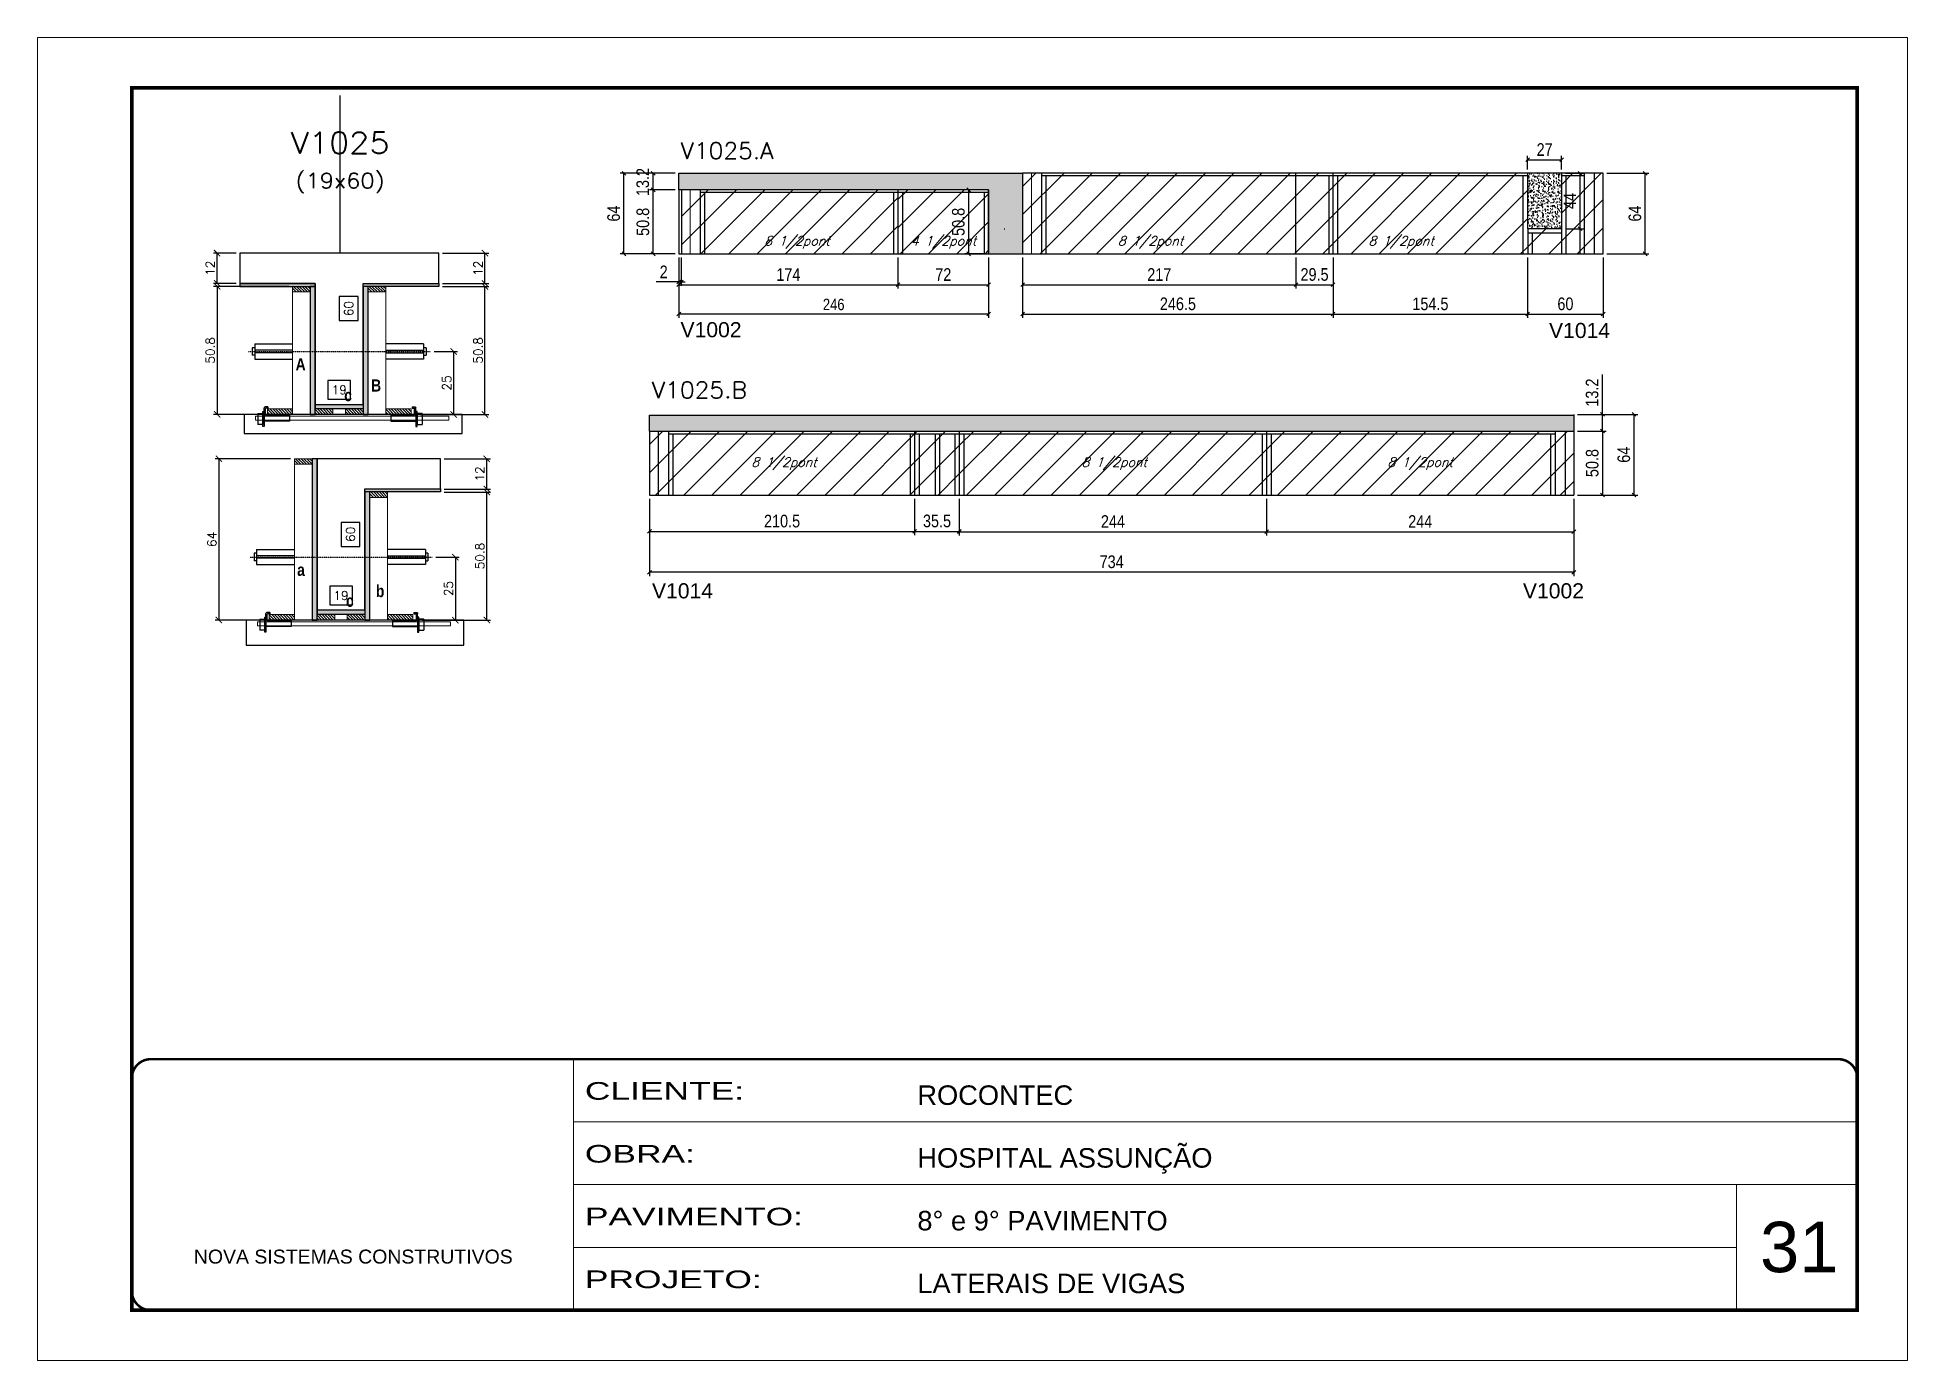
# Model space of a CAD drawing. Extents: x -20960 to -5926, y -2106 to 21915.
# Drawn here: x -9010 to -7525, y 12825 to 13875 of the extents above; entities that cross this region are included whole.
import ezdxf
from ezdxf.enums import TextEntityAlignment as Align

# ---------------------------------------------------------------- set-up
doc = ezdxf.new("R2010")
doc.units = 0
for name, pattern in [('CONTINUO', [0]), ('DASHED', [0.75, 0.5, -0.25]), ('HIDDEN', [0.375, 0.25, -0.125])]:
    doc.linetypes.add(name, pattern=pattern)
for name, color, linetype in [('5', 5, 'Continuous'), ('barrote', 251, 'Continuous'), ('COTA', 241, 'Continuous'), ('Cota Seção (2x)', 4, 'Continuous'), ('detalhes', 4, 'Continuous'), ('Painéis', 200, 'Continuous'), ('presilha', 1, 'Continuous'), ('Reaproveitamento', 251, 'Continuous'), ('SARR_2.2x7', 40, 'Continuous'), ('SARR_3.5x7', 81, 'Continuous'), ('TENSOR', 3, 'Continuous'), ('texto', 7, 'Continuous'), ('Texto de Titulo', 7, 'Continuous'), ('Texto Qtd Sarr', 242, 'Continuous')]:
    doc.layers.add(name, color=color, linetype=linetype)
for name, color, linetype, lineweight in [('CARIMBO', 255, 'Continuous', 9), ('CONCRETO', 251, 'Continuous', 25), ('Folhas', 255, 'Continuous', 9), ('Hachura', 251, 'Continuous', 9), ('Madeira', 126, 'Continuous', 18), ('Sarr 2.2x7', 40, 'Continuous', 9), ('SARRAFO DE PRESSAO', 251, 'DASHED', 9), ('SCO-___-LAJ', 2, 'Continuous', 0), ('Texto Seção', 7, 'Continuous', 15)]:
    doc.layers.add(name, color=color, linetype=linetype, lineweight=lineweight)
doc.styles.add('ARIAL', font='arial.ttf')
doc.styles.add('COTA TECNICA', font='techl___.ttf', dxfattribs={"height": 10})
doc.styles.add('COTA TECNICA-50', font='techl___.ttf', dxfattribs={"height": 9})
doc.styles.add('REGUA-120', font='ROMANS.shx', dxfattribs={"height": 15})
doc.styles.add('Romans', font='romans.shx')
doc.styles.get("Standard").update_dxf_attribs({"font": 'arial.ttf'})
doc.styles.add('TECNICA', font='techb___.ttf', dxfattribs={"height": 10})
doc.styles.add('Tecnologia', font='')
doc.styles.get('Tecnologia').set_extended_font_data('Forgotten Futurist')
doc.dimstyles.new('COTA PAINEL-50', dxfattribs={"dimtxt": 9, "dimasz": 3, "dimexe": 3, "dimexo": 3, "dimgap": 3, "dimtad": 1, "dimdec": 1, "dimzin": 12, "dimdsep": 46, "dimtxsty": 'COTA TECNICA-50', "dimblk1": 'OBLIQUE', "dimblk2": 'OBLIQUE', "dimsah": 1, "dimcen": 0.9, "dimclrd": 4, "dimclre": 4, "dimclrt": 240, "dimadec": 1, "dimazin": 3, "dimtfac": 1, "dimtdec": 1, "dimtmove": 0, "dimatfit": 3, "dimfxl": 1, "dimtolj": 1, "dimtzin": 12, "dimarcsym": 0})
doc.dimstyles.new('Cota Seção (2x)', dxfattribs={"dimtxt": 7, "dimasz": 5, "dimexe": 3, "dimexo": 3, "dimgap": 2, "dimtad": 3, "dimdec": 1, "dimlfac": 0.5, "dimzin": 12, "dimdsep": 46, "dimtxsty": 'Romans', "dimblk": 'ARCHTICK', "dimcen": 0, "dimclrd": 4, "dimclre": 4, "dimclrt": 1, "dimadec": 1, "dimazin": 3, "dimtfac": 1, "dimtdec": 1, "dimtmove": 0, "dimatfit": 3, "dimldrblk": 'OBLIQUE', "dimfxl": 1, "dimtolj": 1, "dimtzin": 12, "dimarcsym": 0})
doc.dimstyles.new('Cota Seção interna', dxfattribs={"dimtxt": 7, "dimasz": 6, "dimexe": 0.18, "dimexo": 2, "dimgap": -4, "dimtad": 3, "dimdec": 1, "dimlfac": 0.5, "dimzin": 12, "dimdsep": 46, "dimtxsty": 'Romans', "dimblk": 'ARCHTICK', "dimcen": 0.09, "dimse1": 1, "dimse2": 1, "dimsd1": 1, "dimsd2": 1, "dimclrd": 180, "dimclre": 5, "dimclrt": 1, "dimadec": 0, "dimazin": 3, "dimtfac": 1, "dimtdec": 1, "dimtofl": 0, "dimtmove": 0, "dimatfit": 3, "dimldrblk": 'ARCHTICK', "dimfxl": 1, "dimtolj": 1, "dimtzin": 0, "dimarcsym": 0})
doc.dimstyles.new('PAINEL', dxfattribs={"dimtxt": 10, "dimasz": 3, "dimexe": 3, "dimexo": 3, "dimgap": 3, "dimtad": 1, "dimdec": 1, "dimzin": 12, "dimdsep": 46, "dimtxsty": 'COTA TECNICA', "dimblk1": 'OBLIQUE', "dimblk2": 'OBLIQUE', "dimsah": 1, "dimcen": 0.9, "dimclrd": 4, "dimclre": 4, "dimclrt": 240, "dimadec": 1, "dimazin": 3, "dimtfac": 1, "dimtdec": 1, "dimtmove": 0, "dimatfit": 3, "dimfxl": 1, "dimtolj": 1, "dimtzin": 12, "dimarcsym": 0})
pattern_1 = [(45, (-147751.554, -8954.341), (-11.2253202, 11.2253202), [])]
pattern_2 = [(45, (-147729.083, -9023.352), (-11.2253202, 11.2253202), [])]

msp = doc.modelspace()

# ---------------------------------------------------------------- texts
at = {"layer": '5', "linetype": 'Continuous'}
for s, p in [('V1002', (-8499.36, 13637.44)), ('V1014', (-7809.72, 13636.84)), ('V1014', (-8522, 13430.22)), ('V1002', (-7830.44, 13430.22))]:
    msp.add_text(s, height=12, rotation=359.99996, dxfattribs=at).set_placement(p)
at = {"layer": 'CARIMBO', "style": 'ARIAL'}
msp.add_text('31', height=40, dxfattribs=at).set_placement((-7642.14, 12895.51))
at = {"layer": 'detalhes', "style": 'TECNICA'}
for s, p in [('A', (-8804.95, 13611.21)), ('B', (-8744.99, 13594.36)), ('c', (-8766.36, 13586.67)), ('a', (-8803.76, 13448.07)), ('b', (-8741.22, 13431.23)), ('c', (-8764.96, 13423.53))]:
    msp.add_text(s, height=9.6, dxfattribs=at).set_placement(p)
at = {"layer": 'texto', "color": 2, "char_height": 7.2737, "attachment_point": 5, "style": 'Romans'}
for s, insert in [('{\\Q19;\\C256;8 1/2pont}', (-8406.83, 13712.75)), ('{\\Q19;\\C256;4 1/2pont}', (-8290.58, 13712.75)), ('{\\Q19;\\C256;8 1/2pont}', (-8126.15, 13712.75)), ('{\\Q19;\\C256;8 1/2pont}', (-7927.16, 13712.75)), ('{\\Q19;\\C256;8 1/2pont}', (-8417.16, 13537.16)), ('{\\Q19;\\C256;8 1/2pont}', (-8154.93, 13537.16)), ('{\\Q19;\\C256;8 1/2pont}', (-7912.04, 13537.16))]:
    msp.add_mtext(s, dxfattribs=dict(at, insert=insert))
at = {"layer": 'Texto Seção', "style": 'REGUA-120', "width": 1.05}
for s, p in [('V1025.A', (-8499.22, 13778.96)), ('V1025.B', (-8522.06, 13589.1))]:
    msp.add_text(s, height=13, dxfattribs=at).set_placement(p)

# ---------------------------------------------------------------- blocks, each defined once
blk = doc.blocks.new('9999999999')
at = {"color": 30, "linetype": 'CONTINUO'}
for p, q in [((98564.6, 34230.2), (98564.6, 34429.4)), ((98564.6, 34379.6), (99584, 34379.6)), ((98564.6, 34329.8), (99488, 34329.8)), ((99584, 34329.8), (99488, 34329.8)), ((99488, 34329.8), (99488, 34230.2)), ((98564.6, 34280), (99488, 34280))]:
    blk.add_line(p, q, dxfattribs=at)
at = {"color": 30, "linetype": 'CONTINUO', "const_width": 2}
blk.add_lwpolyline([(99584, 34230.2), (99584, 34414.4, 0.414214), (99569, 34429.4), (98229, 34429.4, 0.414214), (98214, 34414.4), (98214, 34245.2, 0.414214), (98229, 34230.2), (99584, 34230.2)], format="xyb", dxfattribs=at)
at = {"layer": 'Folhas'}
blk.add_lwpolyline([(98139, 34190.2), (99624, 34190.2), (99624, 35240.2), (98139, 35240.2)], close=True, dxfattribs=at)
at = {"layer": 'Folhas', "color": 30, "const_width": 3}
blk.add_lwpolyline([(98214, 34230.2), (99584, 34230.2), (99584, 35200.2), (98214, 35200.2)], close=True, dxfattribs=at)
at = {"color": 7, "linetype": 'Continuous', "ltscale": 5, "style": 'ARIAL'}
for s, height, p in [('ROCONTEC', 15.48, (98837.7, 34393.1)), ('HOSPITAL ASSUNÇÃO', 15.483, (98837.7, 34343.3)), ('8° e 9° PAVIMENTO', 15.483, (98837.7, 34293.5)), ('NOVA SISTEMAS CONSTRUTIVOS', 11.059, (98263.2, 34267.2)), ('LATERAIS DE VIGAS', 15.483, (98837.7, 34243.7))]:
    blk.add_text(s, height=height, dxfattribs=at).set_placement(p)
at = {"layer": 'Folhas', "color": 7, "style": 'Tecnologia', "width": 1.5}
for s, p in [('CLIENTE:', (98573.7, 34397.2)), ('OBRA:', (98573.7, 34347.3)), ('PAVIMENTO:', (98573.7, 34297.5)), ('PROJETO:', (98573.7, 34247.7))]:
    blk.add_text(s, height=14, dxfattribs=at).set_placement(p)
blk = doc.blocks.new('titulo1')
at = {"layer": 'Defpoints', "color": 252, "linetype": 'HIDDEN', "ltscale": 2}
blk.add_line((0, 0), (0, 125), dxfattribs=at)
at = {"layer": 'Defpoints', "style": 'Romans', "oblique": 15}
blk.add_attdef('FOLHA', text='', height=10, dxfattribs=at).set_placement((0, 15.6), align=Align.MIDDLE_CENTER)
at = {"layer": 'Texto Qtd Sarr', "color": 3, "style": 'Romans', "oblique": 15}
for tag, height, p in [('TITULO', 17, (0, 71.4)), ('SEÇÃO', 12, (0, 41.5))]:
    blk.add_attdef(tag, text='', height=height, dxfattribs=at).set_placement(p, align=Align.MIDDLE_CENTER)
blk = doc.blocks.new('_ArchTick')
at = {"color": 0, "linetype": 'ByBlock', "const_width": 0.15}
blk.add_lwpolyline([(-0.5, -0.5), (0.5, 0.5)], dxfattribs=at)
blk = doc.blocks.new('*D7438')
at = {"layer": 'COTA', "color": 4, "lineweight": -2, "transparency": 16777216}
for p, q in [((-8686.9, 13514.6), (-8650.2, 13514.6)), ((-8653.2, 13413), (-8653.2, 13514.6)), ((-8704.5, 13413), (-8650.2, 13413))]:
    blk.add_line(p, q, dxfattribs=at)
at = {"layer": 'Defpoints', "color": 0, "transparency": 16777216}
for p in [(-8689.9, 13514.6), (-8653.2, 13514.6), (-8707.5, 13413)]:
    blk.add_point(p, dxfattribs=at)
at = {"layer": 'COTA', "color": 4, "lineweight": -2, "transparency": 16777216, "xscale": 5, "yscale": 5, "zscale": 5}
for p, rotation in [((-8653.2, 13514.6), 90), ((-8653.2, 13413), 270)]:
    blk.add_blockref('_ArchTick', p, dxfattribs=dict(at, rotation=rotation))
at = {"layer": 'COTA', "color": 1, "transparency": 16777216, "insert": (-8658.7, 13463.8), "char_height": 7, "attachment_point": 5, "rotation": 90, "style": 'Romans'}
blk.add_mtext('\\A1;50.8', dxfattribs=at)
blk = doc.blocks.new('_Oblique')
at = {"color": 0, "linetype": 'ByBlock', "lineweight": -2}
blk.add_line((-0.5, -0.5), (0.5, 0.5), dxfattribs=at)
blk = doc.blocks.new('*D7439')
at = {"layer": 'COTA', "color": 4, "lineweight": -2, "transparency": 16777216}
for p, q in [((-8686.9, 13541), (-8650.2, 13541)), ((-8653.2, 13517), (-8653.2, 13541)), ((-8686.9, 13517), (-8650.2, 13517))]:
    blk.add_line(p, q, dxfattribs=at)
at = {"layer": 'Defpoints', "color": 0, "transparency": 16777216}
for p in [(-8689.9, 13541), (-8653.2, 13541), (-8689.9, 13517)]:
    blk.add_point(p, dxfattribs=at)
at = {"layer": 'COTA', "color": 4, "lineweight": -2, "transparency": 16777216, "xscale": 5, "yscale": 5, "zscale": 5}
for p, rotation in [((-8653.2, 13541), 90), ((-8653.2, 13517), 270)]:
    blk.add_blockref('_ArchTick', p, dxfattribs=dict(at, rotation=rotation))
at = {"layer": 'COTA', "color": 1, "transparency": 16777216, "insert": (-8658.7, 13529), "char_height": 7, "attachment_point": 5, "rotation": 90, "style": 'Romans'}
blk.add_mtext('\\A1;12', dxfattribs=at)
blk = doc.blocks.new('*D7440')
at = {"layer": 'Cota Seção (2x)', "color": 180, "lineweight": -2, "transparency": 16777216}
for p, q in [((-8753.9, 13490.5), (-8768.9, 13490.5)), ((-8768.9, 13490.5), (-8768.9, 13471.5)), ((-8753.9, 13471.5), (-8753.9, 13490.5)), ((-8768.9, 13471.5), (-8753.9, 13471.5))]:
    blk.add_line(p, q, dxfattribs=at)
at = {"layer": 'Defpoints', "color": 0, "transparency": 16777216}
for p in [(-8749.9, 13541), (-8749.9, 13541), (-8749.9, 13421)]:
    blk.add_point(p, dxfattribs=at)
at = {"layer": 'Cota Seção (2x)', "color": 1, "transparency": 16777216, "insert": (-8761.4, 13481), "char_height": 7, "attachment_point": 5, "rotation": 90, "style": 'Romans'}
blk.add_mtext('\\A1;60', dxfattribs=at)
blk = doc.blocks.new('PRESILHA METÁLICA 1')
at = {"layer": 'presilha'}
for p, q in [((0, 13), (6, 13)), ((0, 13), (0, 0)), ((6, 0), (0, 0)), ((6, 15.5), (7.5, 15.5)), ((6, -2.5), (6, 15.5)), ((6, 13), (6, 0)), ((7.5, 10.6), (7.5, 19.9)), ((7.5, 15.5), (7.5, -2.5)), ((37.5, 4.1), (7.5, 4.1)), ((12, 21), (8.6, 21)), ((9, 11.6), (9, 18.9)), ((12, 19.5), (9.6, 19.5)), ((37.5, 11), (9.6, 11)), ((12, 21), (12, 19.5)), ((37.5, 11), (37.5, 4.1)), ((7.5, -2.5), (6, -2.5))]:
    blk.add_line(p, q, dxfattribs=at)
for centre, radius, start, end in [((8.6, 19.9), 1.14, 90, 180), ((9.6, 18.9), 0.57, 90, 180), ((9.6, 11.6), 0.57, 180, 270)]:
    blk.add_arc(centre, radius, start, end, dxfattribs=at)
blk = doc.blocks.new('*D7441')
at = {"layer": 'Cota Seção (2x)', "color": 180, "lineweight": -2, "transparency": 16777216}
for p, q in [((-8759.9, 13440), (-8777.9, 13440)), ((-8777.9, 13440), (-8777.9, 13425)), ((-8759.9, 13425), (-8759.9, 13440)), ((-8777.9, 13425), (-8759.9, 13425))]:
    blk.add_line(p, q, dxfattribs=at)
at = {"layer": 'Defpoints', "color": 0, "transparency": 16777216}
for p in [(-8787.9, 13413), (-8749.9, 13421), (-8749.9, 13413)]:
    blk.add_point(p, dxfattribs=at)
at = {"layer": 'Cota Seção (2x)', "color": 1, "transparency": 16777216, "insert": (-8768.9, 13432.5), "char_height": 7, "attachment_point": 5, "style": 'Romans'}
blk.add_mtext('\\A1;19', dxfattribs=at)
blk = doc.blocks.new('*D7442')
at = {"layer": 'COTA', "color": 4, "lineweight": -2, "transparency": 16777216}
for p, q in [((-8808.9, 13541), (-8868.9, 13541)), ((-8865.9, 13541), (-8865.9, 13413)), ((-8808.9, 13413), (-8868.9, 13413))]:
    blk.add_line(p, q, dxfattribs=at)
at = {"layer": 'Defpoints', "color": 0, "transparency": 16777216}
for p in [(-8805.9, 13541), (-8865.9, 13413), (-8805.9, 13413)]:
    blk.add_point(p, dxfattribs=at)
at = {"layer": 'COTA', "color": 4, "lineweight": -2, "transparency": 16777216, "xscale": 5, "yscale": 5, "zscale": 5}
for p, rotation in [((-8865.9, 13541), 90), ((-8865.9, 13413), 270)]:
    blk.add_blockref('_ArchTick', p, dxfattribs=dict(at, rotation=rotation))
at = {"layer": 'COTA', "color": 1, "transparency": 16777216, "insert": (-8871.4, 13477), "char_height": 7, "attachment_point": 5, "rotation": 90, "style": 'Romans'}
blk.add_mtext('\\A1;64', dxfattribs=at)
blk = doc.blocks.new('*D7443')
at = {"layer": 'COTA', "color": 4, "lineweight": -2, "transparency": 16777216}
for p, q in [((-8693.6, 13463), (-8675.1, 13463)), ((-8678.1, 13463), (-8678.1, 13413)), ((-8693.6, 13413), (-8675.1, 13413))]:
    blk.add_line(p, q, dxfattribs=at)
at = {"layer": 'Defpoints', "color": 0, "transparency": 16777216}
for p in [(-8696.6, 13463), (-8696.6, 13413), (-8678.1, 13413)]:
    blk.add_point(p, dxfattribs=at)
at = {"layer": 'COTA', "color": 4, "lineweight": -2, "transparency": 16777216, "xscale": 5, "yscale": 5, "zscale": 5}
for p, rotation in [((-8678.1, 13463), 90), ((-8678.1, 13413), 270)]:
    blk.add_blockref('_ArchTick', p, dxfattribs=dict(at, rotation=rotation))
at = {"layer": 'COTA', "color": 1, "transparency": 16777216, "insert": (-8683.6, 13438), "char_height": 7, "attachment_point": 5, "rotation": 90, "style": 'Romans'}
blk.add_mtext('\\A1;25', dxfattribs=at)
blk = doc.blocks.new('*D7444')
at = {"layer": 'COTA', "color": 4, "linetype": 'ByBlock', "lineweight": -2, "transparency": 16777216}
for p, q in [((-7787, 13563), (-7764.3, 13563)), ((-7767.3, 13563), (-7767.3, 13512.2)), ((-7787, 13512.2), (-7764.3, 13512.2))]:
    blk.add_line(p, q, dxfattribs=at)
at = {"layer": 'Defpoints', "color": 0, "linetype": 'ByBlock', "transparency": 16777216}
for p in [(-7790, 13563), (-7790, 13512.2), (-7767.3, 13512.2)]:
    blk.add_point(p, dxfattribs=at)
at = {"layer": 'COTA', "color": 4, "linetype": 'ByBlock', "lineweight": -2, "transparency": 16777216, "xscale": 3, "yscale": 3, "zscale": 3}
for p, rotation in [((-7767.3, 13563), 90), ((-7767.3, 13512.2), 270)]:
    blk.add_blockref('_Oblique', p, dxfattribs=dict(at, rotation=rotation))
at = {"layer": 'COTA', "color": 240, "linetype": 'ByBlock', "transparency": 16777216, "insert": (-7775.4, 13537.6), "char_height": 10, "attachment_point": 5, "rotation": 90, "style": 'COTA TECNICA'}
blk.add_mtext('\\A1;50.8', dxfattribs=at)
blk = doc.blocks.new('*D7445')
at = {"layer": 'COTA', "color": 4, "linetype": 'ByBlock', "lineweight": -2, "transparency": 16777216}
for p, q in [((-7767.3, 13576.2), (-7767.3, 13607.9)), ((-7787, 13576.2), (-7764.3, 13576.2)), ((-7767.3, 13563), (-7767.3, 13576.2)), ((-7787, 13563), (-7764.3, 13563))]:
    blk.add_line(p, q, dxfattribs=at)
at = {"layer": 'Defpoints', "color": 0, "linetype": 'ByBlock', "transparency": 16777216}
for p in [(-7790, 13576.2), (-7790, 13563), (-7767.3, 13563)]:
    blk.add_point(p, dxfattribs=at)
at = {"layer": 'COTA', "color": 4, "linetype": 'ByBlock', "lineweight": -2, "transparency": 16777216, "xscale": 3, "yscale": 3, "zscale": 3}
for p, rotation in [((-7767.3, 13576.2), 90), ((-7767.3, 13563), 270)]:
    blk.add_blockref('_Oblique', p, dxfattribs=dict(at, rotation=rotation))
at = {"layer": 'COTA', "color": 240, "linetype": 'ByBlock', "transparency": 16777216, "insert": (-7775.5, 13593.5), "char_height": 10, "attachment_point": 5, "rotation": 90, "style": 'COTA TECNICA'}
blk.add_mtext('\\A1;13.2', dxfattribs=at)
blk = doc.blocks.new('*D7446')
at = {"layer": 'COTA', "color": 4, "linetype": 'ByBlock', "lineweight": -2, "transparency": 16777216}
for p, q in [((-8278, 13509.2), (-8278, 13480.1)), ((-8034, 13509.2), (-8034, 13480.1)), ((-8278, 13483.1), (-8034, 13483.1))]:
    blk.add_line(p, q, dxfattribs=at)
at = {"layer": 'Defpoints', "color": 0, "linetype": 'ByBlock', "transparency": 16777216}
for p in [(-8278, 13512.2), (-8034, 13512.2), (-8034, 13483.1)]:
    blk.add_point(p, dxfattribs=at)
at = {"layer": 'COTA', "color": 4, "linetype": 'ByBlock', "lineweight": -2, "transparency": 16777216, "xscale": 3, "yscale": 3, "zscale": 3, "rotation": 180}
blk.add_blockref('_Oblique', (-8278, 13483.1), dxfattribs=at)
at = {"layer": 'COTA', "color": 4, "linetype": 'ByBlock', "lineweight": -2, "transparency": 16777216, "xscale": 3, "yscale": 3, "zscale": 3}
blk.add_blockref('_Oblique', (-8034, 13483.1), dxfattribs=at)
at = {"layer": 'COTA', "color": 240, "linetype": 'ByBlock', "transparency": 16777216, "insert": (-8156, 13491.2), "char_height": 10, "attachment_point": 5, "style": 'COTA TECNICA'}
blk.add_mtext('\\A1;244', dxfattribs=at)
blk = doc.blocks.new('*D7447')
at = {"layer": 'COTA', "color": 4, "linetype": 'ByBlock', "lineweight": -2, "transparency": 16777216}
for p, q in [((-8034, 13509.2), (-8034, 13480.1)), ((-7790, 13509.2), (-7790, 13480.1)), ((-8034, 13483.1), (-7790, 13483.1))]:
    blk.add_line(p, q, dxfattribs=at)
at = {"layer": 'Defpoints', "color": 0, "linetype": 'ByBlock', "transparency": 16777216}
for p in [(-8034, 13512.2), (-7790, 13512.2), (-7790, 13483.1)]:
    blk.add_point(p, dxfattribs=at)
at = {"layer": 'COTA', "color": 4, "linetype": 'ByBlock', "lineweight": -2, "transparency": 16777216, "xscale": 3, "yscale": 3, "zscale": 3, "rotation": 180}
blk.add_blockref('_Oblique', (-8034, 13483.1), dxfattribs=at)
at = {"layer": 'COTA', "color": 4, "linetype": 'ByBlock', "lineweight": -2, "transparency": 16777216, "xscale": 3, "yscale": 3, "zscale": 3}
blk.add_blockref('_Oblique', (-7790, 13483.1), dxfattribs=at)
at = {"layer": 'COTA', "color": 240, "linetype": 'ByBlock', "transparency": 16777216, "insert": (-7912, 13491.2), "char_height": 10, "attachment_point": 5, "style": 'COTA TECNICA'}
blk.add_mtext('\\A1;244', dxfattribs=at)
blk = doc.blocks.new('*D7448')
at = {"layer": 'COTA', "color": 4, "linetype": 'ByBlock', "lineweight": -2, "transparency": 16777216}
for p, q in [((-7787, 13576.2), (-7739.2, 13576.2)), ((-7742.2, 13512.2), (-7742.2, 13576.2)), ((-7787, 13512.2), (-7739.2, 13512.2))]:
    blk.add_line(p, q, dxfattribs=at)
at = {"layer": 'Defpoints', "color": 0, "linetype": 'ByBlock', "transparency": 16777216}
for p in [(-7790, 13576.2), (-7742.2, 13576.2), (-7790, 13512.2)]:
    blk.add_point(p, dxfattribs=at)
at = {"layer": 'COTA', "color": 4, "linetype": 'ByBlock', "lineweight": -2, "transparency": 16777216, "xscale": 3, "yscale": 3, "zscale": 3}
for p, rotation in [((-7742.2, 13576.2), 90), ((-7742.2, 13512.2), 270)]:
    blk.add_blockref('_Oblique', p, dxfattribs=dict(at, rotation=rotation))
at = {"layer": 'COTA', "color": 240, "linetype": 'ByBlock', "transparency": 16777216, "insert": (-7750.3, 13544.2), "char_height": 10, "attachment_point": 5, "rotation": 90, "style": 'COTA TECNICA'}
blk.add_mtext('\\A1;64', dxfattribs=at)
blk = doc.blocks.new('*D7449')
at = {"layer": 'COTA', "color": 4, "linetype": 'ByBlock', "lineweight": -2, "transparency": 16777216}
for p, q in [((-8227.7, 13700.6), (-8227.7, 13676.1)), ((-8010.7, 13700.6), (-8010.7, 13676.1)), ((-8227.7, 13679.1), (-8010.7, 13679.1))]:
    blk.add_line(p, q, dxfattribs=at)
at = {"layer": 'Defpoints', "color": 0, "linetype": 'ByBlock', "transparency": 16777216}
for p in [(-8227.7, 13703.6), (-8010.7, 13703.6), (-8010.7, 13679.1)]:
    blk.add_point(p, dxfattribs=at)
at = {"layer": 'COTA', "color": 4, "linetype": 'ByBlock', "lineweight": -2, "transparency": 16777216, "xscale": 3, "yscale": 3, "zscale": 3, "rotation": 180}
blk.add_blockref('_Oblique', (-8227.7, 13679.1), dxfattribs=at)
at = {"layer": 'COTA', "color": 4, "linetype": 'ByBlock', "lineweight": -2, "transparency": 16777216, "xscale": 3, "yscale": 3, "zscale": 3}
blk.add_blockref('_Oblique', (-8010.7, 13679.1), dxfattribs=at)
at = {"layer": 'COTA', "color": 240, "linetype": 'ByBlock', "transparency": 16777216, "insert": (-8119.2, 13687.2), "char_height": 10, "attachment_point": 5, "style": 'COTA TECNICA'}
blk.add_mtext('\\A1;217', dxfattribs=at)
blk = doc.blocks.new('*D7450')
at = {"layer": 'COTA', "color": 4, "linetype": 'ByBlock', "lineweight": -2, "transparency": 16777216}
for p, q in [((-8010.7, 13700.6), (-8010.7, 13676.1)), ((-7981.2, 13700.6), (-7981.2, 13676.1)), ((-8010.7, 13679.1), (-7981.2, 13679.1))]:
    blk.add_line(p, q, dxfattribs=at)
at = {"layer": 'Defpoints', "color": 0, "linetype": 'ByBlock', "transparency": 16777216}
for p in [(-8010.7, 13703.6), (-7981.2, 13703.6), (-7981.2, 13679.1)]:
    blk.add_point(p, dxfattribs=at)
at = {"layer": 'COTA', "color": 4, "linetype": 'ByBlock', "lineweight": -2, "transparency": 16777216, "xscale": 3, "yscale": 3, "zscale": 3, "rotation": 180}
blk.add_blockref('_Oblique', (-8010.7, 13679.1), dxfattribs=at)
at = {"layer": 'COTA', "color": 4, "linetype": 'ByBlock', "lineweight": -2, "transparency": 16777216, "xscale": 3, "yscale": 3, "zscale": 3}
blk.add_blockref('_Oblique', (-7981.2, 13679.1), dxfattribs=at)
at = {"layer": 'COTA', "color": 240, "linetype": 'ByBlock', "transparency": 16777216, "insert": (-7995.9, 13687.2), "char_height": 10, "attachment_point": 5, "style": 'COTA TECNICA'}
blk.add_mtext('\\A1;29.5', dxfattribs=at)
blk = doc.blocks.new('*D7451')
at = {"layer": 'COTA', "color": 4, "linetype": 'ByBlock', "lineweight": -2, "transparency": 16777216}
for p, q in [((-7981.2, 13700.6), (-7981.2, 13652.8)), ((-7826.7, 13700.6), (-7826.7, 13652.8)), ((-7981.2, 13655.8), (-7826.7, 13655.8))]:
    blk.add_line(p, q, dxfattribs=at)
at = {"layer": 'Defpoints', "color": 0, "linetype": 'ByBlock', "transparency": 16777216}
for p in [(-7981.2, 13703.6), (-7826.7, 13703.6), (-7826.7, 13655.8)]:
    blk.add_point(p, dxfattribs=at)
at = {"layer": 'COTA', "color": 4, "linetype": 'ByBlock', "lineweight": -2, "transparency": 16777216, "xscale": 3, "yscale": 3, "zscale": 3, "rotation": 180}
blk.add_blockref('_Oblique', (-7981.2, 13655.8), dxfattribs=at)
at = {"layer": 'COTA', "color": 4, "linetype": 'ByBlock', "lineweight": -2, "transparency": 16777216, "xscale": 3, "yscale": 3, "zscale": 3}
blk.add_blockref('_Oblique', (-7826.7, 13655.8), dxfattribs=at)
at = {"layer": 'COTA', "color": 240, "linetype": 'ByBlock', "transparency": 16777216, "insert": (-7903.9, 13663.9), "char_height": 10, "attachment_point": 5, "style": 'COTA TECNICA'}
blk.add_mtext('\\A1;154.5', dxfattribs=at)
blk = doc.blocks.new('*D7452')
at = {"layer": 'COTA', "color": 4, "linetype": 'ByBlock', "lineweight": -2, "transparency": 16777216}
for p, q in [((-8227.7, 13700.6), (-8227.7, 13652.8)), ((-7981.2, 13700.6), (-7981.2, 13652.8)), ((-8227.7, 13655.8), (-7981.2, 13655.8))]:
    blk.add_line(p, q, dxfattribs=at)
at = {"layer": 'Defpoints', "color": 0, "linetype": 'ByBlock', "transparency": 16777216}
for p in [(-8227.7, 13703.6), (-7981.2, 13703.6), (-7981.2, 13655.8)]:
    blk.add_point(p, dxfattribs=at)
at = {"layer": 'COTA', "color": 4, "linetype": 'ByBlock', "lineweight": -2, "transparency": 16777216, "xscale": 3, "yscale": 3, "zscale": 3, "rotation": 180}
blk.add_blockref('_Oblique', (-8227.7, 13655.8), dxfattribs=at)
at = {"layer": 'COTA', "color": 4, "linetype": 'ByBlock', "lineweight": -2, "transparency": 16777216, "xscale": 3, "yscale": 3, "zscale": 3}
blk.add_blockref('_Oblique', (-7981.2, 13655.8), dxfattribs=at)
at = {"layer": 'COTA', "color": 240, "linetype": 'ByBlock', "transparency": 16777216, "insert": (-8104.4, 13663.9), "char_height": 10, "attachment_point": 5, "style": 'COTA TECNICA'}
blk.add_mtext('\\A1;246.5', dxfattribs=at)
blk = doc.blocks.new('*D7453')
at = {"layer": 'COTA', "color": 4, "linetype": 'ByBlock', "lineweight": -2, "transparency": 16777216}
for p, q in [((-8503.7, 13754.4), (-8524.1, 13754.4)), ((-8521.1, 13703.6), (-8521.1, 13754.4)), ((-8503.7, 13703.6), (-8524.1, 13703.6))]:
    blk.add_line(p, q, dxfattribs=at)
at = {"layer": 'Defpoints', "color": 0, "linetype": 'ByBlock', "transparency": 16777216}
for p in [(-8521.1, 13754.4), (-8500.7, 13754.4), (-8500.7, 13703.6)]:
    blk.add_point(p, dxfattribs=at)
at = {"layer": 'COTA', "color": 4, "linetype": 'ByBlock', "lineweight": -2, "transparency": 16777216, "xscale": 3, "yscale": 3, "zscale": 3}
for p, rotation in [((-8521.1, 13754.4), 90), ((-8521.1, 13703.6), 270)]:
    blk.add_blockref('_Oblique', p, dxfattribs=dict(at, rotation=rotation))
at = {"layer": 'COTA', "color": 240, "linetype": 'ByBlock', "transparency": 16777216, "insert": (-8529.2, 13729), "char_height": 10, "attachment_point": 5, "rotation": 90, "style": 'COTA TECNICA'}
blk.add_mtext('\\A1;50.8', dxfattribs=at)
blk = doc.blocks.new('*D7454')
at = {"layer": 'COTA', "color": 4, "linetype": 'ByBlock', "lineweight": -2, "transparency": 16777216}
for p, q in [((-8503.7, 13767.6), (-8524.1, 13767.6)), ((-8521.1, 13754.4), (-8521.1, 13767.6)), ((-8503.7, 13754.4), (-8524.1, 13754.4))]:
    blk.add_line(p, q, dxfattribs=at)
at = {"layer": 'Defpoints', "color": 0, "linetype": 'ByBlock', "transparency": 16777216}
for p in [(-8521.1, 13767.6), (-8500.7, 13767.6), (-8500.7, 13754.4)]:
    blk.add_point(p, dxfattribs=at)
at = {"layer": 'COTA', "color": 4, "linetype": 'ByBlock', "lineweight": -2, "transparency": 16777216, "xscale": 3, "yscale": 3, "zscale": 3}
for p, rotation in [((-8521.1, 13767.6), 90), ((-8521.1, 13754.4), 270)]:
    blk.add_blockref('_Oblique', p, dxfattribs=dict(at, rotation=rotation))
at = {"layer": 'COTA', "color": 240, "linetype": 'ByBlock', "transparency": 16777216, "insert": (-8529.3, 13760.6), "char_height": 10, "attachment_point": 5, "rotation": 90, "style": 'COTA TECNICA'}
blk.add_mtext('\\A1;13.2', dxfattribs=at)
blk = doc.blocks.new('*D7494')
at = {"layer": 'COTA', "color": 4, "lineweight": -2, "transparency": 16777216}
for p, q in [((-8500.7, 13700.6), (-8500.7, 13678.3)), ((-8498.7, 13700.6), (-8498.7, 13678.3)), ((-8500.7, 13681.3), (-8518.8, 13681.3)), ((-8498.7, 13681.3), (-8500.7, 13681.3)), ((-8498.7, 13681.3), (-8495.7, 13681.3))]:
    blk.add_line(p, q, dxfattribs=at)
at = {"layer": 'Defpoints', "color": 0, "transparency": 16777216}
for p in [(-8500.7, 13703.6), (-8498.7, 13703.6), (-8500.7, 13681.3)]:
    blk.add_point(p, dxfattribs=at)
at = {"layer": 'COTA', "color": 4, "lineweight": -2, "transparency": 16777216, "xscale": 3, "yscale": 3, "zscale": 3}
blk.add_blockref('_Oblique', (-8500.7, 13681.3), dxfattribs=at)
at = {"layer": 'COTA', "color": 4, "lineweight": -2, "transparency": 16777216, "xscale": 3, "yscale": 3, "zscale": 3, "rotation": 180}
blk.add_blockref('_Oblique', (-8498.7, 13681.3), dxfattribs=at)
at = {"layer": 'COTA', "color": 240, "transparency": 16777216, "insert": (-8512.7, 13689.3), "char_height": 10, "attachment_point": 5, "style": 'COTA TECNICA'}
blk.add_mtext('\\A1;2', dxfattribs=at)
blk = doc.blocks.new('*D7495')
at = {"layer": 'COTA', "color": 4, "lineweight": -2, "transparency": 16777216}
for p, q in [((-8524, 13509.2), (-8524, 13480.4)), ((-8313.5, 13509.2), (-8313.5, 13480.4)), ((-8524, 13483.4), (-8313.5, 13483.4))]:
    blk.add_line(p, q, dxfattribs=at)
at = {"layer": 'Defpoints', "color": 0, "transparency": 16777216}
for p in [(-8524, 13512.2), (-8313.5, 13512.2), (-8313.5, 13483.4)]:
    blk.add_point(p, dxfattribs=at)
at = {"layer": 'COTA', "color": 4, "lineweight": -2, "transparency": 16777216, "xscale": 3, "yscale": 3, "zscale": 3, "rotation": 180}
blk.add_blockref('_Oblique', (-8524, 13483.4), dxfattribs=at)
at = {"layer": 'COTA', "color": 4, "lineweight": -2, "transparency": 16777216, "xscale": 3, "yscale": 3, "zscale": 3}
blk.add_blockref('_Oblique', (-8313.5, 13483.4), dxfattribs=at)
at = {"layer": 'COTA', "color": 240, "transparency": 16777216, "insert": (-8418.7, 13491.5), "char_height": 10, "attachment_point": 5, "style": 'COTA TECNICA'}
blk.add_mtext('\\A1;210.5', dxfattribs=at)
blk = doc.blocks.new('*D7496')
at = {"layer": 'COTA', "color": 4, "lineweight": -2, "transparency": 16777216}
for p, q in [((-8313.5, 13509.2), (-8313.5, 13480.4)), ((-8278, 13509.2), (-8278, 13480.4)), ((-8313.5, 13483.4), (-8278, 13483.4))]:
    blk.add_line(p, q, dxfattribs=at)
at = {"layer": 'Defpoints', "color": 0, "transparency": 16777216}
for p in [(-8313.5, 13512.2), (-8278, 13512.2), (-8278, 13483.4)]:
    blk.add_point(p, dxfattribs=at)
at = {"layer": 'COTA', "color": 4, "lineweight": -2, "transparency": 16777216, "xscale": 3, "yscale": 3, "zscale": 3, "rotation": 180}
blk.add_blockref('_Oblique', (-8313.5, 13483.4), dxfattribs=at)
at = {"layer": 'COTA', "color": 4, "lineweight": -2, "transparency": 16777216, "xscale": 3, "yscale": 3, "zscale": 3}
blk.add_blockref('_Oblique', (-8278, 13483.4), dxfattribs=at)
at = {"layer": 'COTA', "color": 240, "transparency": 16777216, "insert": (-8295.7, 13491.6), "char_height": 10, "attachment_point": 5, "style": 'COTA TECNICA'}
blk.add_mtext('\\A1;35.5', dxfattribs=at)
blk = doc.blocks.new('*D7497')
at = {"layer": 'COTA', "color": 4, "lineweight": -2, "transparency": 16777216}
for p, q in [((-8503.7, 13767.6), (-8547.3, 13767.6)), ((-8544.3, 13703.6), (-8544.3, 13767.6)), ((-8503.7, 13703.6), (-8547.3, 13703.6))]:
    blk.add_line(p, q, dxfattribs=at)
at = {"layer": 'Defpoints', "color": 0, "transparency": 16777216}
for p in [(-8544.3, 13767.6), (-8500.7, 13767.6), (-8500.7, 13703.6)]:
    blk.add_point(p, dxfattribs=at)
at = {"layer": 'COTA', "color": 4, "lineweight": -2, "transparency": 16777216, "xscale": 3, "yscale": 3, "zscale": 3}
for p, rotation in [((-8544.3, 13767.6), 90), ((-8544.3, 13703.6), 270)]:
    blk.add_blockref('_Oblique', p, dxfattribs=dict(at, rotation=rotation))
at = {"layer": 'COTA', "color": 240, "transparency": 16777216, "insert": (-8552.4, 13735.6), "char_height": 10, "attachment_point": 5, "rotation": 90, "style": 'COTA TECNICA'}
blk.add_mtext('\\A1;64', dxfattribs=at)
blk = doc.blocks.new('*D7498')
at = {"layer": 'COTA', "color": 4, "lineweight": -2, "transparency": 16777216}
for p, q in [((-7763.7, 13767.6), (-7730.4, 13767.6)), ((-7733.4, 13703.6), (-7733.4, 13767.6)), ((-7763.7, 13703.6), (-7730.4, 13703.6))]:
    blk.add_line(p, q, dxfattribs=at)
at = {"layer": 'Defpoints', "color": 0, "transparency": 16777216}
for p in [(-7766.7, 13767.6), (-7733.4, 13767.6), (-7766.7, 13703.6)]:
    blk.add_point(p, dxfattribs=at)
at = {"layer": 'COTA', "color": 4, "lineweight": -2, "transparency": 16777216, "xscale": 3, "yscale": 3, "zscale": 3}
for p, rotation in [((-7733.4, 13767.6), 90), ((-7733.4, 13703.6), 270)]:
    blk.add_blockref('_Oblique', p, dxfattribs=dict(at, rotation=rotation))
at = {"layer": 'COTA', "color": 240, "transparency": 16777216, "insert": (-7741.5, 13735.6), "char_height": 10, "attachment_point": 5, "rotation": 90, "style": 'COTA TECNICA'}
blk.add_mtext('\\A1;64', dxfattribs=at)
blk = doc.blocks.new('*D7499')
at = {"layer": 'COTA', "color": 4, "lineweight": -2, "ltscale": 25, "transparency": 16777216}
for p, q in [((-8524, 13509.2), (-8524, 13447.9)), ((-7790, 13509.2), (-7790, 13447.9)), ((-7790, 13450.9), (-8524, 13450.9))]:
    blk.add_line(p, q, dxfattribs=at)
at = {"layer": 'Defpoints', "color": 0, "ltscale": 25, "transparency": 16777216}
for p in [(-8524, 13512.2), (-7790, 13512.2), (-8524, 13450.9)]:
    blk.add_point(p, dxfattribs=at)
at = {"layer": 'COTA', "color": 4, "lineweight": -2, "ltscale": 25, "transparency": 16777216, "xscale": 3, "yscale": 3, "zscale": 3, "rotation": 180}
blk.add_blockref('_Oblique', (-8524, 13450.9), dxfattribs=at)
at = {"layer": 'COTA', "color": 4, "lineweight": -2, "ltscale": 25, "transparency": 16777216, "xscale": 3, "yscale": 3, "zscale": 3}
blk.add_blockref('_Oblique', (-7790, 13450.9), dxfattribs=at)
at = {"layer": 'COTA', "color": 240, "ltscale": 25, "transparency": 16777216, "insert": (-8157, 13459.2), "char_height": 10, "attachment_point": 5, "style": 'COTA TECNICA'}
blk.add_mtext('\\A1;734', dxfattribs=at)
blk = doc.blocks.new('*D7500')
at = {"layer": 'COTA', "color": 4, "lineweight": -2, "ltscale": 25, "transparency": 16777216}
for p, q in [((-8500.7, 13700.6), (-8500.7, 13676.1)), ((-8326.7, 13700.6), (-8326.7, 13676.1)), ((-8500.7, 13679.1), (-8326.7, 13679.1))]:
    blk.add_line(p, q, dxfattribs=at)
at = {"layer": 'Defpoints', "color": 0, "ltscale": 25, "transparency": 16777216}
for p in [(-8500.7, 13703.6), (-8326.7, 13703.6), (-8326.7, 13679.1)]:
    blk.add_point(p, dxfattribs=at)
at = {"layer": 'COTA', "color": 4, "lineweight": -2, "ltscale": 25, "transparency": 16777216, "xscale": 3, "yscale": 3, "zscale": 3, "rotation": 180}
blk.add_blockref('_Oblique', (-8500.7, 13679.1), dxfattribs=at)
at = {"layer": 'COTA', "color": 4, "lineweight": -2, "ltscale": 25, "transparency": 16777216, "xscale": 3, "yscale": 3, "zscale": 3}
blk.add_blockref('_Oblique', (-8326.7, 13679.1), dxfattribs=at)
at = {"layer": 'COTA', "color": 240, "ltscale": 25, "transparency": 16777216, "insert": (-8413.7, 13687.2), "char_height": 10, "attachment_point": 5, "style": 'COTA TECNICA'}
blk.add_mtext('\\A1;174', dxfattribs=at)
blk = doc.blocks.new('*D7501')
at = {"layer": 'COTA', "color": 4, "lineweight": -2, "ltscale": 25, "transparency": 16777216}
for p, q in [((-8326.7, 13700.6), (-8326.7, 13676.1)), ((-8254.7, 13700.6), (-8254.7, 13676.1)), ((-8326.7, 13679.1), (-8254.7, 13679.1))]:
    blk.add_line(p, q, dxfattribs=at)
at = {"layer": 'Defpoints', "color": 0, "ltscale": 25, "transparency": 16777216}
for p in [(-8326.7, 13703.6), (-8254.7, 13703.6), (-8254.7, 13679.1)]:
    blk.add_point(p, dxfattribs=at)
at = {"layer": 'COTA', "color": 4, "lineweight": -2, "ltscale": 25, "transparency": 16777216, "xscale": 3, "yscale": 3, "zscale": 3, "rotation": 180}
blk.add_blockref('_Oblique', (-8326.7, 13679.1), dxfattribs=at)
at = {"layer": 'COTA', "color": 4, "lineweight": -2, "ltscale": 25, "transparency": 16777216, "xscale": 3, "yscale": 3, "zscale": 3}
blk.add_blockref('_Oblique', (-8254.7, 13679.1), dxfattribs=at)
at = {"layer": 'COTA', "color": 240, "ltscale": 25, "transparency": 16777216, "insert": (-8290.7, 13687.2), "char_height": 10, "attachment_point": 5, "style": 'COTA TECNICA'}
blk.add_mtext('\\A1;72', dxfattribs=at)
blk = doc.blocks.new('*D7502')
at = {"layer": 'COTA', "color": 4, "lineweight": -2, "ltscale": 25, "transparency": 16777216}
for p, q in [((-7826.7, 13700.6), (-7826.7, 13652.8)), ((-7766.7, 13700.6), (-7766.7, 13652.8)), ((-7826.7, 13655.8), (-7766.7, 13655.8))]:
    blk.add_line(p, q, dxfattribs=at)
at = {"layer": 'Defpoints', "color": 0, "ltscale": 25, "transparency": 16777216}
for p in [(-7826.7, 13703.6), (-7766.7, 13703.6), (-7766.7, 13655.8)]:
    blk.add_point(p, dxfattribs=at)
at = {"layer": 'COTA', "color": 4, "lineweight": -2, "ltscale": 25, "transparency": 16777216, "xscale": 3, "yscale": 3, "zscale": 3, "rotation": 180}
blk.add_blockref('_Oblique', (-7826.7, 13655.8), dxfattribs=at)
at = {"layer": 'COTA', "color": 4, "lineweight": -2, "ltscale": 25, "transparency": 16777216, "xscale": 3, "yscale": 3, "zscale": 3}
blk.add_blockref('_Oblique', (-7766.7, 13655.8), dxfattribs=at)
at = {"layer": 'COTA', "color": 240, "ltscale": 25, "transparency": 16777216, "insert": (-7796.7, 13663.9), "char_height": 10, "attachment_point": 5, "style": 'COTA TECNICA'}
blk.add_mtext('\\A1;60', dxfattribs=at)
blk = doc.blocks.new('*D7503')
at = {"layer": 'COTA', "color": 4, "lineweight": -2, "ltscale": 25, "transparency": 16777216}
for p, q in [((-7796.7, 13767.6), (-7782.2, 13767.6)), ((-7785.2, 13767.6), (-7785.2, 13723.6)), ((-7796.7, 13723.6), (-7782.2, 13723.6))]:
    blk.add_line(p, q, dxfattribs=at)
at = {"layer": 'Defpoints', "color": 0, "ltscale": 25, "transparency": 16777216}
for p in [(-7799.7, 13767.6), (-7799.7, 13723.6), (-7785.2, 13723.6)]:
    blk.add_point(p, dxfattribs=at)
at = {"layer": 'COTA', "color": 4, "lineweight": -2, "ltscale": 25, "transparency": 16777216, "xscale": 3, "yscale": 3, "zscale": 3}
for p, rotation in [((-7785.2, 13767.6), 90), ((-7785.2, 13723.6), 270)]:
    blk.add_blockref('_Oblique', p, dxfattribs=dict(at, rotation=rotation))
at = {"layer": 'COTA', "color": 240, "ltscale": 25, "transparency": 16777216, "insert": (-7793.2, 13745.6), "char_height": 10, "attachment_point": 5, "rotation": 90, "style": 'COTA TECNICA'}
blk.add_mtext('\\A1;44', dxfattribs=at)
blk = doc.blocks.new('*D7504')
at = {"layer": 'COTA', "color": 4, "lineweight": -2, "ltscale": 25, "transparency": 16777216}
for p, q in [((-7826.7, 13770.6), (-7826.7, 13781.3)), ((-7799.7, 13770.6), (-7799.7, 13781.3)), ((-7826.7, 13778.3), (-7799.7, 13778.3))]:
    blk.add_line(p, q, dxfattribs=at)
at = {"layer": 'Defpoints', "color": 0, "ltscale": 25, "transparency": 16777216}
for p in [(-7826.7, 13767.6), (-7799.7, 13778.3), (-7799.7, 13767.6)]:
    blk.add_point(p, dxfattribs=at)
at = {"layer": 'COTA', "color": 4, "lineweight": -2, "ltscale": 25, "transparency": 16777216, "xscale": 3, "yscale": 3, "zscale": 3, "rotation": 180}
blk.add_blockref('_Oblique', (-7826.7, 13778.3), dxfattribs=at)
at = {"layer": 'COTA', "color": 4, "lineweight": -2, "ltscale": 25, "transparency": 16777216, "xscale": 3, "yscale": 3, "zscale": 3}
blk.add_blockref('_Oblique', (-7799.7, 13778.3), dxfattribs=at)
at = {"layer": 'COTA', "color": 240, "ltscale": 25, "transparency": 16777216, "insert": (-7813.2, 13786.4), "char_height": 10, "attachment_point": 5, "style": 'COTA TECNICA'}
blk.add_mtext('\\A1;27', dxfattribs=at)
blk = doc.blocks.new('*D7505')
at = {"layer": 'COTA', "color": 4, "lineweight": -2, "ltscale": 25, "transparency": 16777216}
for p, q in [((-8257.7, 13754.4), (-8273.6, 13754.4)), ((-8270.6, 13754.4), (-8270.6, 13703.6)), ((-8257.7, 13703.6), (-8273.6, 13703.6))]:
    blk.add_line(p, q, dxfattribs=at)
at = {"layer": 'Defpoints', "color": 0, "ltscale": 25, "transparency": 16777216}
for p in [(-8254.7, 13754.4), (-8270.6, 13703.6), (-8254.7, 13703.6)]:
    blk.add_point(p, dxfattribs=at)
at = {"layer": 'COTA', "color": 4, "lineweight": -2, "ltscale": 25, "transparency": 16777216, "xscale": 3, "yscale": 3, "zscale": 3}
for p, rotation in [((-8270.6, 13754.4), 90), ((-8270.6, 13703.6), 270)]:
    blk.add_blockref('_Oblique', p, dxfattribs=dict(at, rotation=rotation))
at = {"layer": 'COTA', "color": 240, "ltscale": 25, "transparency": 16777216, "insert": (-8278.7, 13729), "char_height": 10, "attachment_point": 5, "rotation": 90, "style": 'COTA TECNICA'}
blk.add_mtext('\\A1;50.8', dxfattribs=at)
blk = doc.blocks.new('*D7469')
at = {"layer": 'COTA', "color": 4, "lineweight": -2, "transparency": 16777216}
for p, q in [((-8688.3, 13677.8), (-8651.6, 13677.8)), ((-8654.6, 13576.2), (-8654.6, 13677.8)), ((-8705.9, 13576.2), (-8651.6, 13576.2))]:
    blk.add_line(p, q, dxfattribs=at)
at = {"layer": 'Defpoints', "color": 0, "transparency": 16777216}
for p in [(-8691.3, 13677.8), (-8654.6, 13677.8), (-8708.9, 13576.2)]:
    blk.add_point(p, dxfattribs=at)
at = {"layer": 'COTA', "color": 4, "lineweight": -2, "transparency": 16777216, "xscale": 5, "yscale": 5, "zscale": 5}
for p, rotation in [((-8654.6, 13677.8), 90), ((-8654.6, 13576.2), 270)]:
    blk.add_blockref('_ArchTick', p, dxfattribs=dict(at, rotation=rotation))
at = {"layer": 'COTA', "color": 1, "transparency": 16777216, "insert": (-8660.1, 13627), "char_height": 7, "attachment_point": 5, "rotation": 90, "style": 'Romans'}
blk.add_mtext('\\A1;50.8', dxfattribs=at)
blk = doc.blocks.new('*D7470')
at = {"layer": 'COTA', "color": 4, "lineweight": -2, "transparency": 16777216}
for p, q in [((-8688.3, 13704.2), (-8651.6, 13704.2)), ((-8654.6, 13680.2), (-8654.6, 13704.2)), ((-8688.3, 13680.2), (-8651.6, 13680.2))]:
    blk.add_line(p, q, dxfattribs=at)
at = {"layer": 'Defpoints', "color": 0, "transparency": 16777216}
for p in [(-8691.3, 13704.2), (-8654.6, 13704.2), (-8691.3, 13680.2)]:
    blk.add_point(p, dxfattribs=at)
at = {"layer": 'COTA', "color": 4, "lineweight": -2, "transparency": 16777216, "xscale": 5, "yscale": 5, "zscale": 5}
for p, rotation in [((-8654.6, 13704.2), 90), ((-8654.6, 13680.2), 270)]:
    blk.add_blockref('_ArchTick', p, dxfattribs=dict(at, rotation=rotation))
at = {"layer": 'COTA', "color": 1, "transparency": 16777216, "insert": (-8660.1, 13692.2), "char_height": 7, "attachment_point": 5, "rotation": 90, "style": 'Romans'}
blk.add_mtext('\\A1;12', dxfattribs=at)
blk = doc.blocks.new('*D7471')
at = {"layer": 'Cota Seção (2x)', "color": 180, "lineweight": -2, "transparency": 16777216}
for p, q in [((-8755.3, 13669.7), (-8770.3, 13669.7)), ((-8770.3, 13669.7), (-8770.3, 13650.7)), ((-8755.3, 13650.7), (-8755.3, 13669.7)), ((-8770.3, 13650.7), (-8755.3, 13650.7))]:
    blk.add_line(p, q, dxfattribs=at)
at = {"layer": 'Defpoints', "color": 0, "transparency": 16777216}
for p in [(-8751.3, 13704.2), (-8751.3, 13704.2), (-8751.3, 13584.2)]:
    blk.add_point(p, dxfattribs=at)
at = {"layer": 'Cota Seção (2x)', "color": 1, "transparency": 16777216, "insert": (-8762.8, 13660.2), "char_height": 7, "attachment_point": 5, "rotation": 90, "style": 'Romans'}
blk.add_mtext('\\A1;60', dxfattribs=at)
blk = doc.blocks.new('*D7472')
at = {"layer": 'Cota Seção (2x)', "color": 180, "lineweight": -2, "transparency": 16777216}
for p, q in [((-8761.3, 13603.2), (-8779.3, 13603.2)), ((-8779.3, 13603.2), (-8779.3, 13588.2)), ((-8761.3, 13588.2), (-8761.3, 13603.2)), ((-8779.3, 13588.2), (-8761.3, 13588.2))]:
    blk.add_line(p, q, dxfattribs=at)
at = {"layer": 'Defpoints', "color": 0, "transparency": 16777216}
for p in [(-8789.3, 13576.2), (-8751.3, 13584.2), (-8751.3, 13576.2)]:
    blk.add_point(p, dxfattribs=at)
at = {"layer": 'Cota Seção (2x)', "color": 1, "transparency": 16777216, "insert": (-8770.3, 13595.7), "char_height": 7, "attachment_point": 5, "style": 'Romans'}
blk.add_mtext('\\A1;19', dxfattribs=at)
blk = doc.blocks.new('*D7455')
at = {"layer": 'COTA', "color": 4, "lineweight": -2, "transparency": 16777216}
for p, q in [((-8810.3, 13677.8), (-8870.3, 13677.8)), ((-8867.3, 13677.8), (-8867.3, 13576.2)), ((-8810.3, 13576.2), (-8870.3, 13576.2))]:
    blk.add_line(p, q, dxfattribs=at)
at = {"layer": 'Defpoints', "color": 0, "transparency": 16777216}
for p in [(-8807.3, 13677.8), (-8867.3, 13576.2), (-8807.3, 13576.2)]:
    blk.add_point(p, dxfattribs=at)
at = {"layer": 'COTA', "color": 4, "lineweight": -2, "transparency": 16777216, "xscale": 5, "yscale": 5, "zscale": 5}
for p, rotation in [((-8867.3, 13677.8), 90), ((-8867.3, 13576.2), 270)]:
    blk.add_blockref('_ArchTick', p, dxfattribs=dict(at, rotation=rotation))
at = {"layer": 'COTA', "color": 1, "transparency": 16777216, "insert": (-8872.8, 13627), "char_height": 7, "attachment_point": 5, "rotation": 90, "style": 'Romans'}
blk.add_mtext('\\A1;50.8', dxfattribs=at)
blk = doc.blocks.new('*D7456')
at = {"layer": 'COTA', "color": 4, "lineweight": -2, "transparency": 16777216}
for p, q in [((-8695, 13626.1), (-8676.5, 13626.1)), ((-8679.5, 13626.1), (-8679.5, 13576.2)), ((-8695, 13576.2), (-8676.5, 13576.2))]:
    blk.add_line(p, q, dxfattribs=at)
at = {"layer": 'Defpoints', "color": 0, "transparency": 16777216}
for p in [(-8698, 13626.1), (-8698, 13576.2), (-8679.5, 13576.2)]:
    blk.add_point(p, dxfattribs=at)
at = {"layer": 'COTA', "color": 4, "lineweight": -2, "transparency": 16777216, "xscale": 5, "yscale": 5, "zscale": 5}
for p, rotation in [((-8679.5, 13626.1), 90), ((-8679.5, 13576.2), 270)]:
    blk.add_blockref('_ArchTick', p, dxfattribs=dict(at, rotation=rotation))
at = {"layer": 'COTA', "color": 1, "transparency": 16777216, "insert": (-8685, 13601.2), "char_height": 7, "attachment_point": 5, "rotation": 90, "style": 'Romans'}
blk.add_mtext('\\A1;25', dxfattribs=at)
blk = doc.blocks.new('*D7457')
at = {"layer": 'COTA', "color": 4, "lineweight": -2, "transparency": 16777216}
for p, q in [((-8852.3, 13704.2), (-8870.3, 13704.2)), ((-8867.3, 13680.2), (-8867.3, 13704.2)), ((-8852.3, 13680.2), (-8870.3, 13680.2))]:
    blk.add_line(p, q, dxfattribs=at)
at = {"layer": 'Defpoints', "color": 0, "transparency": 16777216}
for p in [(-8867.3, 13704.2), (-8849.3, 13704.2), (-8849.3, 13680.2)]:
    blk.add_point(p, dxfattribs=at)
at = {"layer": 'COTA', "color": 4, "lineweight": -2, "transparency": 16777216, "xscale": 5, "yscale": 5, "zscale": 5}
for p, rotation in [((-8867.3, 13704.2), 90), ((-8867.3, 13680.2), 270)]:
    blk.add_blockref('_ArchTick', p, dxfattribs=dict(at, rotation=rotation))
at = {"layer": 'COTA', "color": 1, "transparency": 16777216, "insert": (-8872.8, 13692.2), "char_height": 7, "attachment_point": 5, "rotation": 90, "style": 'Romans'}
blk.add_mtext('\\A1;12', dxfattribs=at)
blk = doc.blocks.new('*D7493')
at = {"layer": 'COTA', "color": 4, "lineweight": -2, "transparency": 16777216}
for p, q in [((-8500.7, 13700.6), (-8500.7, 13652.8)), ((-8254.7, 13700.6), (-8254.7, 13652.8)), ((-8254.7, 13655.8), (-8500.7, 13655.8))]:
    blk.add_line(p, q, dxfattribs=at)
at = {"layer": 'Defpoints', "color": 0, "transparency": 16777216}
for p in [(-8500.7, 13703.6), (-8254.7, 13703.6), (-8500.7, 13655.8)]:
    blk.add_point(p, dxfattribs=at)
at = {"layer": 'COTA', "color": 4, "lineweight": -2, "transparency": 16777216, "xscale": 3, "yscale": 3, "zscale": 3, "rotation": 180}
blk.add_blockref('_Oblique', (-8500.7, 13655.8), dxfattribs=at)
at = {"layer": 'COTA', "color": 4, "lineweight": -2, "transparency": 16777216, "xscale": 3, "yscale": 3, "zscale": 3}
blk.add_blockref('_Oblique', (-8254.7, 13655.8), dxfattribs=at)
at = {"layer": 'COTA', "color": 240, "transparency": 16777216, "insert": (-8377.7, 13663.4), "char_height": 9, "attachment_point": 5, "style": 'COTA TECNICA-50'}
blk.add_mtext('\\A1;246', dxfattribs=at)

# ---------------------------------------------------------------- dimensions: what is measured, and where the dimension line sits
at = {"layer": 'COTA', "ltscale": 25}
for base, p1, p2, picture, middle in [((-7799.67, 13778.33), (-7826.67, 13767.6), (-7799.67, 13767.6), '*D7504', (-7813.17, 13786.4)), ((-8326.67, 13679.1), (-8500.67, 13703.6), (-8326.67, 13703.6), '*D7500', (-8413.67, 13687.18)), ((-7766.67, 13655.83), (-7826.67, 13703.6), (-7766.67, 13703.6), '*D7502', (-7796.67, 13663.93)), ((-8523.97, 13450.94), (-7789.97, 13512.16), (-8523.97, 13512.16), '*D7499', (-8156.97, 13459.16))]:
    dim = msp.add_linear_dim(base=base, p1=p1, p2=p2, dimstyle='PAINEL', dxfattribs=at)
    dim.commit()
    dim.dimension.update_dxf_attribs({"geometry": picture, "text_midpoint": middle})
at = {"layer": 'COTA'}
for base, p1, p2, dimstyle, picture, middle in [((-8544.29, 13767.6), (-8500.67, 13703.6), (-8500.67, 13767.6), 'PAINEL', '*D7497', (-8552.39, 13735.6)), ((-7733.41, 13767.6), (-7766.67, 13703.6), (-7766.67, 13767.6), 'PAINEL', '*D7498', (-7741.51, 13735.6)), ((-8867.31, 13704.17), (-8849.34, 13680.17), (-8849.34, 13704.17), 'Cota Seção (2x)', '*D7457', (-8872.81, 13692.17)), ((-8654.62, 13704.17), (-8691.34, 13680.17), (-8691.34, 13704.17), 'Cota Seção (2x)', '*D7470', (-8660.12, 13692.17)), ((-8867.31, 13576.17), (-8807.34, 13677.77), (-8807.34, 13576.17), 'Cota Seção (2x)', '*D7455', (-8872.81, 13626.97)), ((-8654.62, 13677.77), (-8708.94, 13576.17), (-8691.34, 13677.77), 'Cota Seção (2x)', '*D7469', (-8660.12, 13626.97)), ((-8679.48, 13576.17), (-8698.04, 13626.14), (-8698.04, 13576.17), 'Cota Seção (2x)', '*D7456', (-8684.98, 13601.16)), ((-8865.9, 13413.04), (-8805.93, 13541.04), (-8805.93, 13413.04), 'Cota Seção (2x)', '*D7442', (-8871.4, 13477.04)), ((-8653.22, 13541.04), (-8689.93, 13517.04), (-8689.93, 13541.04), 'Cota Seção (2x)', '*D7439', (-8658.72, 13529.04)), ((-8653.22, 13514.64), (-8707.53, 13413.04), (-8689.93, 13514.64), 'Cota Seção (2x)', '*D7438', (-8658.72, 13463.84)), ((-8678.08, 13413.04), (-8696.63, 13463.01), (-8696.63, 13413.04), 'Cota Seção (2x)', '*D7443', (-8683.58, 13438.02))]:
    dim = msp.add_linear_dim(base=base, p1=p1, p2=p2, angle=90, dimstyle=dimstyle, dxfattribs=at)
    dim.commit()
    dim.dimension.update_dxf_attribs({"geometry": picture, "text_midpoint": middle})
at = {"layer": 'COTA', "linetype": 'ByBlock'}
dim = msp.add_linear_dim(base=(-8521.11, 13767.6), p1=(-8500.67, 13754.4), p2=(-8500.67, 13767.6), angle=90, dimstyle='PAINEL', override={"dimtmove": 1}, dxfattribs=at)
dim.commit()
dim.dimension.update_dxf_attribs({"geometry": '*D7454', "text_midpoint": (-8521.11, 13760.6), "dimtype": 160})
at = {"layer": 'COTA', "ltscale": 25}
dim = msp.add_linear_dim(base=(-7785.17, 13723.6), p1=(-7799.67, 13767.6), p2=(-7799.67, 13723.6), angle=90, dimstyle='PAINEL', dxfattribs=at)
dim.commit()
dim.dimension.update_dxf_attribs({"geometry": '*D7503', "text_midpoint": (-7793.25, 13745.6)})
at = {"layer": 'COTA', "linetype": 'ByBlock'}
for base, p1, p2, picture, middle in [((-8521.11, 13754.4), (-8500.67, 13703.6), (-8500.67, 13754.4), '*D7453', (-8529.24, 13729)), ((-7742.24, 13576.16), (-7789.97, 13512.16), (-7789.97, 13576.16), '*D7448', (-7750.35, 13544.16))]:
    dim = msp.add_linear_dim(base=base, p1=p1, p2=p2, angle=90, dimstyle='PAINEL', dxfattribs=at)
    dim.commit()
    dim.dimension.update_dxf_attribs({"geometry": picture, "text_midpoint": middle})
at = {"layer": 'COTA', "ltscale": 25}
dim = msp.add_linear_dim(base=(-8270.58, 13703.6), p1=(-8254.67, 13754.4), p2=(-8254.67, 13703.6), angle=90, dimstyle='PAINEL', dxfattribs=at)
dim.commit()
dim.dimension.update_dxf_attribs({"geometry": '*D7505', "text_midpoint": (-8270.58, 13729), "dimtype": 160})
at = {"layer": 'COTA'}
for base, p1, p2, dimstyle, picture, middle in [((-8500.67, 13681.31), (-8498.67, 13703.6), (-8500.67, 13703.6), 'PAINEL', '*D7494', (-8512.73, 13689.31)), ((-8500.67, 13655.83), (-8254.67, 13703.6), (-8500.67, 13703.6), 'COTA PAINEL-50', '*D7493', (-8377.67, 13663.42)), ((-8313.47, 13483.38), (-8523.97, 13512.16), (-8313.47, 13512.16), 'PAINEL', '*D7495', (-8418.72, 13491.49))]:
    dim = msp.add_linear_dim(base=base, p1=p1, p2=p2, dimstyle=dimstyle, dxfattribs=at)
    dim.commit()
    dim.dimension.update_dxf_attribs({"geometry": picture, "text_midpoint": middle})
at = {"layer": 'COTA', "ltscale": 25}
dim = msp.add_linear_dim(base=(-8254.67, 13679.1), p1=(-8326.67, 13703.6), p2=(-8254.67, 13703.6), dimstyle='PAINEL', override={"dimtmove": 1}, dxfattribs=at)
dim.commit()
dim.dimension.update_dxf_attribs({"geometry": '*D7501', "text_midpoint": (-8290.67, 13687.18)})
at = {"layer": 'COTA', "linetype": 'ByBlock'}
for base, p2, picture, middle in [((-8010.67, 13679.1), (-8010.67, 13703.6), '*D7449', (-8119.17, 13687.18)), ((-7981.17, 13655.83), (-7981.17, 13703.6), '*D7452', (-8104.42, 13663.94))]:
    dim = msp.add_linear_dim(base=base, p1=(-8227.67, 13703.6), p2=p2, dimstyle='PAINEL', dxfattribs=at)
    dim.commit()
    dim.dimension.update_dxf_attribs({"geometry": picture, "text_midpoint": middle})
dim = msp.add_linear_dim(base=(-7981.17, 13679.1), p1=(-8010.67, 13703.6), p2=(-7981.17, 13703.6), dimstyle='PAINEL', override={"dimtmove": 1}, dxfattribs=at)
dim.commit()
dim.dimension.update_dxf_attribs({"geometry": '*D7450', "text_midpoint": (-7995.92, 13679.1), "dimtype": 160})
for base, p1, p2, picture, middle in [((-7826.67, 13655.83), (-7981.17, 13703.6), (-7826.67, 13703.6), '*D7451', (-7903.92, 13663.94)), ((-8033.97, 13483.1), (-8277.97, 13512.16), (-8033.97, 13512.16), '*D7446', (-8155.97, 13491.17)), ((-7789.97, 13483.1), (-8033.97, 13512.16), (-7789.97, 13512.16), '*D7447', (-7911.97, 13491.17))]:
    dim = msp.add_linear_dim(base=base, p1=p1, p2=p2, dimstyle='PAINEL', override={"dimtmove": 1}, dxfattribs=at)
    dim.commit()
    dim.dimension.update_dxf_attribs({"geometry": picture, "text_midpoint": middle})
for base, p1, p2, picture, middle in [((-7767.28, 13562.96), (-7789.97, 13576.16), (-7789.97, 13562.96), '*D7445', (-7767.28, 13593.52)), ((-7767.28, 13512.16), (-7789.97, 13562.96), (-7789.97, 13512.16), '*D7444', (-7767.28, 13537.56))]:
    dim = msp.add_linear_dim(base=base, p1=p1, p2=p2, angle=90, dimstyle='PAINEL', dxfattribs=at)
    dim.commit()
    dim.dimension.update_dxf_attribs({"geometry": picture, "text_midpoint": middle, "dimtype": 160})
at = {"layer": 'COTA'}
dim = msp.add_linear_dim(base=(-8277.97, 13483.38), p1=(-8313.47, 13512.16), p2=(-8277.97, 13512.16), dimstyle='PAINEL', override={"dimtmove": 1}, dxfattribs=at)
dim.commit()
dim.dimension.update_dxf_attribs({"geometry": '*D7496', "text_midpoint": (-8295.72, 13491.6)})
at = {"layer": 'Cota Seção (2x)'}
dim = msp.add_linear_dim(base=(-8751.34, 13704.17), p1=(-8751.34, 13584.17), p2=(-8751.34, 13704.17), angle=90, dimstyle='Cota Seção interna', dxfattribs=at)
dim.commit()
dim.dimension.update_dxf_attribs({"geometry": '*D7471', "text_midpoint": (-8751.34, 13660.17), "dimtype": 160})
for base, p1, p2, picture, middle in [((-8751.34, 13584.17), (-8789.34, 13576.17), (-8751.34, 13576.17), '*D7472', (-8770.34, 13595.67)), ((-8749.93, 13421.04), (-8787.93, 13413.04), (-8749.93, 13413.04), '*D7441', (-8768.93, 13432.54))]:
    dim = msp.add_linear_dim(base=base, p1=p1, p2=p2, dimstyle='Cota Seção interna', dxfattribs=at)
    dim.commit()
    dim.dimension.update_dxf_attribs({"geometry": picture, "text_midpoint": middle})
dim = msp.add_linear_dim(base=(-8749.93, 13541.04), p1=(-8749.93, 13421.04), p2=(-8749.93, 13541.04), angle=90, dimstyle='Cota Seção interna', dxfattribs=at)
dim.commit()
dim.dimension.update_dxf_attribs({"geometry": '*D7440', "text_midpoint": (-8761.43, 13481.04)})

# ---------------------------------------------------------------- hatches: boundary and pattern name
at = {"layer": 'COTA', "ltscale": 25}
h = msp.add_hatch(dxfattribs=at)
h.set_pattern_fill('AR-CONC', color=256, scale=0.03)
h.set_pattern_definition([(50, (-149314.0833, -9023.352), (5.46554007, -0.47817257), [0.5715, -6.2865]), (355, (-149314.083, -9023.352), (-1.05730264, 5.73170536), [0.4572, -5.02921753]), (100.4514447, (-149313.628, -9023.3917), (4.40823741, 5.25353256), [0.48570026, -5.34270734]), (46.1842, (-149314.083, -9021.828), (8.13237123, -1.26126984), [0.85725, -9.42975]), (96.6355576, (-149313.4056, -9021.933), (7.122124, 7.42278374), [0.7285507, -8.01406824]), (351.184151, (-149314.083, -9021.828), (7.122124, 7.42278374), [0.685799, -7.54379196]), (21, (-149313.3213, -9022.209), (4.54843174, -3.06795595), [0.5715, -6.2865]), (326, (-149313.321, -9022.209), (1.85406085, 5.52563898), [0.4572, -5.0292]), (71.451445, (-149312.942, -9022.4645), (6.40249258, 2.45768307), [0.48570026, -5.34269813]), (37.5, (-149314.0833, -9023.3518), (0.092658098, 2.536651166), [0, -4.96824, 0, -5.1054, 0, -5.04825]), (7.5, (-149314.0833, -9023.3518), (2.004589875, 3.005417245), [0, -2.91084, 0, -4.85394, 0, -1.92405]), (327.5, (-149315.7825, -9023.3518), (4.067717855, -0.17186232), [0, -1.905, 0, -5.9436, 0, -7.8867]), (317.5, (-149316.5445, -9023.352), (4.44387544, 0.76279473), [0, -2.4765, 0, -3.94716, 0, -5.6007])])
h.paths.add_polyline_path([(-8227.67, 13767.6), (-8500.67, 13767.6), (-8500.67, 13754.4), (-8326.67, 13754.4), (-8254.67, 13754.4), (-8254.67, 13703.6), (-8227.67, 13703.6)])
h = msp.add_hatch(dxfattribs=at)
h.set_pattern_fill('AR-CONC', color=256, scale=0.03)
h.set_pattern_definition([(50, (-149364.0833, -9023.352), (5.46554007, -0.47817257), [0.5715, -6.2865]), (355, (-149364.083, -9023.352), (-1.05730264, 5.73170536), [0.4572, -5.02921753]), (100.4514447, (-149363.628, -9023.3917), (4.40823741, 5.25353256), [0.48570026, -5.34270734]), (46.1842, (-149364.083, -9021.828), (8.13237123, -1.26126984), [0.85725, -9.42975]), (96.6355576, (-149363.4056, -9021.933), (7.122124, 7.42278374), [0.7285507, -8.01406824]), (351.184151, (-149364.083, -9021.828), (7.122124, 7.42278374), [0.685799, -7.54379196]), (21, (-149363.3213, -9022.209), (4.54843174, -3.06795595), [0.5715, -6.2865]), (326, (-149363.321, -9022.209), (1.85406085, 5.52563898), [0.4572, -5.0292]), (71.451445, (-149362.942, -9022.4645), (6.40249258, 2.45768307), [0.48570026, -5.34269813]), (37.5, (-149364.0833, -9023.3518), (0.092658098, 2.536651166), [0, -4.96824, 0, -5.1054, 0, -5.04825]), (7.5, (-149364.0833, -9023.3518), (2.004589875, 3.005417245), [0, -2.91084, 0, -4.85394, 0, -1.92405]), (327.5, (-149365.7825, -9023.3518), (4.067717855, -0.17186232), [0, -1.905, 0, -5.9436, 0, -7.8867]), (317.5, (-149366.5445, -9023.352), (4.44387544, 0.76279473), [0, -2.4765, 0, -3.94716, 0, -5.6007])])
h.paths.add_polyline_path([(-7799.67, 13767.6), (-7826.67, 13767.6), (-7826.67, 13723.6), (-7799.67, 13723.6)])
at = {"layer": 'COTA', "linetype": 'ByBlock'}
h = msp.add_hatch(dxfattribs=at)
h.set_pattern_fill('AR-CONC', color=256, scale=0.03)
h.set_pattern_definition([(50, (-149347.7686, -16012.7033), (5.46554007, -0.47817257), [0.5715, -6.2865]), (355, (-149347.7686, -16012.7033), (-1.05730264, 5.73170536), [0.4572, -5.02921753]), (100.4514447, (-149347.313, -16012.743), (4.40823741, 5.25353256), [0.48570026, -5.34270734]), (46.1842, (-149347.7686, -16011.179), (8.13237123, -1.26126984), [0.85725, -9.42975]), (96.6355576, (-149347.091, -16011.284), (7.122124, 7.42278374), [0.7285507, -8.01406824]), (351.184151, (-149347.7686, -16011.179), (7.122124, 7.42278374), [0.685799, -7.54379196]), (21, (-149347.0066, -16011.5603), (4.54843174, -3.06795595), [0.5715, -6.2865]), (326, (-149347.0066, -16011.5603), (1.85406085, 5.52563898), [0.4572, -5.0292]), (71.451445, (-149346.6275, -16011.816), (6.40249258, 2.45768307), [0.48570026, -5.34269813]), (37.5, (-149347.7686, -16012.7033), (0.092658098, 2.536651166), [0, -4.96824, 0, -5.1054, 0, -5.04825]), (7.5, (-149347.7686, -16012.7033), (2.004589875, 3.005417245), [0, -2.91084, 0, -4.85394, 0, -1.92405]), (327.5, (-149349.4678, -16012.7033), (4.067717855, -0.17186232), [0, -1.905, 0, -5.9436, 0, -7.8867]), (317.5, (-149350.23, -16012.7033), (4.44387544, 0.76279473), [0, -2.4765, 0, -3.94716, 0, -5.6007])])
h.paths.add_polyline_path([(-7789.97, 13562.96), (-7789.97, 13575.64), (-8523.97, 13575.64), (-8523.97, 13562.96)])
at = {"layer": 'Hachura'}
h = msp.add_hatch(color=256, dxfattribs=at)
h.dxf.hatch_style = 1
h.paths.add_polyline_path([(-8789.34, 13677.77), (-8789.34, 13680.17), (-8849.34, 13680.17), (-8849.34, 13677.77)])
h = msp.add_hatch(dxfattribs=at)
h.set_pattern_fill('ANSI31', color=256, scale=0.5, angle=270, style=0)
h.set_pattern_definition([(315, (14098.4782, 5370.1306), (1.12253202, 1.12253202), [])])
h.paths.add_polyline_path([(-8807.34, 13673.37), (-8807.34, 13677.77), (-8793.34, 13677.77), (-8793.34, 13673.37)])
h = msp.add_hatch(color=256, dxfattribs=at)
h.dxf.hatch_style = 1
h.paths.add_polyline_path([(-8789.34, 13677.77), (-8793.34, 13677.77), (-8793.34, 13576.17), (-8789.34, 13576.17)])
h = msp.add_hatch(color=256, dxfattribs=at)
h.dxf.hatch_style = 1
h.paths.add_polyline_path([(-8751.34, 13677.77), (-8751.34, 13680.17), (-8691.34, 13680.17), (-8691.34, 13677.77)])
h = msp.add_hatch(color=256, dxfattribs=at)
h.dxf.hatch_style = 1
h.paths.add_polyline_path([(-8747.34, 13677.77), (-8751.34, 13677.77), (-8751.34, 13576.17), (-8747.34, 13576.17)])
h = msp.add_hatch(dxfattribs=at)
h.set_pattern_fill('ANSI31', color=256, scale=0.5, angle=270, style=0)
h.set_pattern_definition([(315, (14158.4782, 5370.1306), (1.12253202, 1.12253202), [])])
h.paths.add_polyline_path([(-8747.34, 13673.37), (-8747.34, 13677.77), (-8733.34, 13677.77), (-8733.34, 13673.37)])
h = msp.add_hatch(dxfattribs=at)
h.set_pattern_fill('ANSI31', color=256, scale=0.5, angle=270, style=0)
h.set_pattern_definition([(315, (14064.4782, 5346.5306), (1.12253202, 1.12253202), [])])
h.paths.add_polyline_path([(-8807.34, 13576.17), (-8807.34, 13580.57), (-8827.34, 13580.57), (-8827.34, 13576.17)])
h = msp.add_hatch(color=256, dxfattribs=at)
h.dxf.hatch_style = 1
h.paths.add_polyline_path([(-8789.34, 13580.57), (-8789.34, 13584.17), (-8751.34, 13584.17), (-8751.34, 13580.57)])
h = msp.add_hatch(dxfattribs=at)
h.set_pattern_fill('ANSI31', color=256, scale=0.5, angle=270, style=0)
h.set_pattern_definition([(315, (14167.2803, 5346.5306), (1.12253202, 1.12253202), [])])
h.paths.add_polyline_path([(-8789.34, 13576.17), (-8789.34, 13580.57), (-8775.34, 13580.57), (-8775.34, 13576.17)])
h = msp.add_hatch(dxfattribs=at)
h.set_pattern_fill('ANSI31', color=256, scale=0.5, angle=270, style=0)
h.set_pattern_definition([(315, (14167.2782, 5346.5306), (1.12253202, 1.12253202), [])])
h.paths.add_polyline_path([(-8751.34, 13576.17), (-8751.34, 13580.57), (-8765.34, 13580.57), (-8765.34, 13576.17)])
h = msp.add_hatch(dxfattribs=at)
h.set_pattern_fill('ANSI31', color=256, scale=0.5, angle=270, style=0)
h.set_pattern_definition([(315, (14158.4782, 5346.5306), (1.12253202, 1.12253202), [])])
h.paths.add_polyline_path([(-8713.34, 13576.17), (-8713.34, 13580.57), (-8733.34, 13580.57), (-8733.34, 13576.17)])
h = msp.add_hatch(dxfattribs=at)
h.set_pattern_fill('ANSI31', color=256, scale=0.5, angle=270, style=0)
h.set_pattern_definition([(315, (14099.8863, 5233.3925), (1.12253202, 1.12253202), [])])
h.paths.add_polyline_path([(-8805.93, 13536.64), (-8805.93, 13541.04), (-8791.93, 13541.04), (-8791.93, 13536.64)])
h = msp.add_hatch(color=256, dxfattribs=at)
h.dxf.hatch_style = 1
h.paths.add_polyline_path([(-8787.93, 13541.04), (-8791.93, 13541.04), (-8791.93, 13413.04), (-8787.93, 13413.04)])
h = msp.add_hatch(color=256, dxfattribs=at)
h.dxf.hatch_style = 1
h.paths.add_polyline_path([(-8749.93, 13514.64), (-8749.93, 13517.04), (-8689.93, 13517.04), (-8689.93, 13514.64)])
h = msp.add_hatch(color=256, dxfattribs=at)
h.dxf.hatch_style = 1
h.paths.add_polyline_path([(-8745.93, 13514.64), (-8749.93, 13514.64), (-8749.93, 13413.04), (-8745.93, 13413.04)])
h = msp.add_hatch(dxfattribs=at)
h.set_pattern_fill('ANSI31', color=256, scale=0.5, angle=270, style=0)
h.set_pattern_definition([(315, (14159.8863, 5206.9925), (1.12253202, 1.12253202), [])])
h.paths.add_polyline_path([(-8745.93, 13510.24), (-8745.93, 13514.64), (-8731.93, 13514.64), (-8731.93, 13510.24)])
h = msp.add_hatch(dxfattribs=at)
h.set_pattern_fill('ANSI31', color=256, scale=0.5, angle=270, style=0)
h.set_pattern_definition([(315, (14065.8863, 5183.3925), (1.12253202, 1.12253202), [])])
h.paths.add_polyline_path([(-8805.93, 13413.04), (-8805.93, 13417.44), (-8825.93, 13417.44), (-8825.93, 13413.04)])
h = msp.add_hatch(color=256, dxfattribs=at)
h.dxf.hatch_style = 1
h.paths.add_polyline_path([(-8787.93, 13417.44), (-8787.93, 13421.04), (-8749.93, 13421.04), (-8749.93, 13417.44)])
h = msp.add_hatch(dxfattribs=at)
h.set_pattern_fill('ANSI31', color=256, scale=0.5, angle=270, style=0)
h.set_pattern_definition([(315, (14168.6884, 5183.3925), (1.12253202, 1.12253202), [])])
h.paths.add_polyline_path([(-8787.93, 13413.04), (-8787.93, 13417.44), (-8773.93, 13417.44), (-8773.93, 13413.04)])
h = msp.add_hatch(dxfattribs=at)
h.set_pattern_fill('ANSI31', color=256, scale=0.5, angle=270, style=0)
h.set_pattern_definition([(315, (14168.6863, 5183.3925), (1.12253202, 1.12253202), [])])
h.paths.add_polyline_path([(-8749.93, 13413.04), (-8749.93, 13417.44), (-8763.93, 13417.44), (-8763.93, 13413.04)])
h = msp.add_hatch(dxfattribs=at)
h.set_pattern_fill('ANSI31', color=256, scale=0.5, angle=270, style=0)
h.set_pattern_definition([(315, (14159.8863, 5183.3925), (1.12253202, 1.12253202), [])])
h.paths.add_polyline_path([(-8711.93, 13413.04), (-8711.93, 13417.44), (-8731.93, 13417.44), (-8731.93, 13413.04)])
at = {"layer": 'Reaproveitamento', "ltscale": 25}
h = msp.add_hatch(dxfattribs=at)
h.set_pattern_fill('ANSI31', color=256, scale=5)
h.set_pattern_definition(pattern_2)
h.paths.add_polyline_path([(-8010.67, 13703.6), (-8010.67, 13767.6), (-8227.67, 13767.6), (-8227.67, 13703.6)])
h.paths.add_polyline_path([(-8159.21, 13705.49), (-8097.73, 13705.49), (-8092.73, 13720.01), (-8154.21, 13720.01)], flags=24)
h = msp.add_hatch(dxfattribs=at)
h.set_pattern_fill('ANSI31', color=256, scale=5)
h.set_pattern_definition(pattern_2)
h.paths.add_polyline_path([(-7981.17, 13767.6), (-8010.67, 13767.6), (-8010.67, 13703.6), (-7981.17, 13703.6)])
h = msp.add_hatch(dxfattribs=at)
h.set_pattern_fill('ANSI31', color=256, scale=5)
h.set_pattern_definition(pattern_2)
h.paths.add_polyline_path([(-7826.67, 13703.6), (-7826.67, 13723.6), (-7826.67, 13767.6), (-7981.17, 13767.6), (-7981.17, 13703.6)])
h = msp.add_hatch(dxfattribs=at)
h.set_pattern_fill('ANSI31', color=256, scale=5)
h.set_pattern_definition(pattern_2)
h.paths.add_polyline_path([(-7766.67, 13703.6), (-7766.67, 13767.6), (-7799.67, 13767.6), (-7799.67, 13723.6), (-7826.67, 13723.6), (-7826.67, 13703.6)])
h = msp.add_hatch(dxfattribs=at)
h.set_pattern_fill('ANSI31', color=256, scale=5)
h.set_pattern_definition(pattern_2)
h.paths.add_polyline_path([(-8498.67, 13754.4), (-8498.67, 13703.6), (-8326.67, 13703.6), (-8326.67, 13754.4)])
at = {"layer": 'Reaproveitamento'}
h = msp.add_hatch(dxfattribs=at)
h.set_pattern_fill('ANSI31', color=256, scale=5)
h.set_pattern_definition([(45, (1579.236, -1963.577), (-11.22532, 11.22532), [])])
h.paths.add_polyline_path([(-8326.67, 13754.4), (-8326.67, 13703.6), (-8254.67, 13703.6), (-8254.67, 13754.4)])
at = {"layer": 'Reaproveitamento', "ltscale": 25}
h = msp.add_hatch(dxfattribs=at)
h.set_pattern_fill('ANSI31', color=256, scale=5)
h.set_pattern_definition(pattern_1)
h.paths.add_polyline_path([(-8313.47, 13512.16), (-8313.47, 13562.96), (-8523.97, 13562.96), (-8523.97, 13512.16)])
h = msp.add_hatch(dxfattribs=at)
h.set_pattern_fill('ANSI31', color=256, scale=5)
h.set_pattern_definition(pattern_1)
h.paths.add_polyline_path([(-8277.97, 13562.96), (-8313.47, 13562.96), (-8313.47, 13512.16), (-8277.97, 13512.16)])
h = msp.add_hatch(dxfattribs=at)
h.set_pattern_fill('ANSI31', color=256, scale=5)
h.set_pattern_definition(pattern_1)
h.paths.add_polyline_path([(-8277.97, 13562.96), (-8277.97, 13512.16), (-8033.97, 13512.16), (-8033.97, 13562.96)])
h.paths.add_polyline_path([(-8188, 13529.89), (-8126.52, 13529.89), (-8121.52, 13544.42), (-8183, 13544.42)], flags=24)
h = msp.add_hatch(dxfattribs=at)
h.set_pattern_fill('ANSI31', color=256, scale=5)
h.set_pattern_definition(pattern_1)
h.paths.add_polyline_path([(-8033.97, 13562.96), (-8033.97, 13512.16), (-7789.97, 13512.16), (-7789.97, 13562.96)])
h.paths.add_polyline_path([(-7945.11, 13529.89), (-7883.63, 13529.89), (-7878.63, 13544.42), (-7940.11, 13544.42)], flags=24)

# ---------------------------------------------------------------- linework, layer by layer
at = {"ltscale": 3}
for p, q in [((-8839.34, 13629.14), (-8839.34, 13623.14)), ((-8837.34, 13629.14), (-8839.34, 13629.14)), ((-8837.34, 13623.14), (-8839.34, 13623.14)), ((-8837.34, 13632.14), (-8837.34, 13620.14)), ((-8837.34, 13632.14), (-8807.34, 13632.14)), ((-8807.34, 13627.14), (-8837.34, 13627.14)), ((-8807.34, 13625.14), (-8837.34, 13625.14)), ((-8837.34, 13620.14), (-8807.34, 13620.14)), ((-8703.34, 13632.14), (-8733.34, 13632.14)), ((-8733.34, 13627.14), (-8703.34, 13627.14)), ((-8733.34, 13625.14), (-8703.34, 13625.14)), ((-8703.34, 13620.14), (-8733.34, 13620.14)), ((-8703.34, 13632.14), (-8703.34, 13620.14)), ((-8701.34, 13629.14), (-8703.34, 13629.14)), ((-8703.34, 13623.14), (-8701.34, 13623.14)), ((-8701.34, 13629.14), (-8701.34, 13623.14)), ((-8835.93, 13469.01), (-8835.93, 13457.01)), ((-8835.93, 13469.01), (-8805.93, 13469.01)), ((-8701.93, 13469.01), (-8731.93, 13469.01)), ((-8701.93, 13469.01), (-8701.93, 13457.01)), ((-8837.93, 13466.01), (-8837.93, 13460.01)), ((-8835.93, 13466.01), (-8837.93, 13466.01)), ((-8835.93, 13460.01), (-8837.93, 13460.01)), ((-8805.93, 13464.01), (-8835.93, 13464.01)), ((-8805.93, 13462.01), (-8835.93, 13462.01)), ((-8835.93, 13457.01), (-8805.93, 13457.01)), ((-8731.93, 13464.01), (-8701.93, 13464.01)), ((-8731.93, 13462.01), (-8701.93, 13462.01)), ((-8701.93, 13457.01), (-8731.93, 13457.01)), ((-8699.93, 13466.01), (-8701.93, 13466.01)), ((-8701.93, 13460.01), (-8699.93, 13460.01)), ((-8699.93, 13466.01), (-8699.93, 13460.01))]:
    msp.add_line(p, q, dxfattribs=at)
at = {"layer": 'barrote'}
for points in [[(-8845.71, 13561.17), (-8672.74, 13561.17), (-8672.74, 13576.17), (-8845.71, 13576.17)], [(-8844.3, 13393.04), (-8671.33, 13393.04), (-8671.33, 13413.04), (-8844.3, 13413.04)]]:
    msp.add_lwpolyline(points, close=True, dxfattribs=at)
at = {"layer": 'CONCRETO'}
for p, q in [((-8751.34, 13704.17), (-8849.34, 13704.17)), ((-8849.34, 13704.17), (-8849.34, 13680.17)), ((-8691.34, 13704.17), (-8751.34, 13704.17)), ((-8751.34, 13704.17), (-8751.34, 13704.17)), ((-8691.34, 13680.17), (-8691.34, 13704.17)), ((-8849.34, 13680.17), (-8789.34, 13680.17)), ((-8789.34, 13680.17), (-8789.34, 13580.57)), ((-8751.34, 13584.17), (-8751.34, 13680.17)), ((-8751.34, 13680.17), (-8691.34, 13680.17)), ((-8789.34, 13580.57), (-8789.34, 13584.17)), ((-8789.34, 13584.17), (-8751.34, 13584.17)), ((-8789.34, 13580.57), (-8789.34, 13580.57))]:
    msp.add_line(p, q, dxfattribs=at)
msp.add_lwpolyline([(-8749.93, 13517.04), (-8689.93, 13517.04), (-8689.93, 13541.04), (-8787.93, 13541.04), (-8787.93, 13417.44), (-8787.93, 13417.44), (-8787.93, 13421.04), (-8749.93, 13421.04)], close=True, dxfattribs=at)
at = {"layer": 'COTA', "linetype": 'ByBlock'}
for p, q in [((-8500.67, 13767.6), (-8227.67, 13767.6)), ((-8500.67, 13754.4), (-8500.67, 13767.6)), ((-8523.97, 13562.96), (-8523.97, 13575.64)), ((-8523.97, 13575.64), (-7789.97, 13575.64)), ((-7789.97, 13576.16), (-7789.97, 13562.96))]:
    msp.add_line(p, q, dxfattribs=at)
at = {"layer": 'COTA', "ltscale": 25}
for p, q in [((-7799.67, 13767.6), (-7826.67, 13767.6)), ((-8254.67, 13703.6), (-8227.67, 13703.6))]:
    msp.add_line(p, q, dxfattribs=at)
at = {"layer": 'Madeira'}
for points in [[(-8807.34, 13673.37), (-8807.34, 13677.77), (-8793.34, 13677.77), (-8793.34, 13673.37)], [(-8807.34, 13677.77), (-8793.34, 13677.77), (-8793.34, 13576.17), (-8807.34, 13576.17)], [(-8747.34, 13673.37), (-8747.34, 13677.77), (-8733.34, 13677.77), (-8733.34, 13673.37)], [(-8747.34, 13677.77), (-8733.34, 13677.77), (-8733.34, 13576.17), (-8747.34, 13576.17)], [(-8807.34, 13576.17), (-8807.34, 13580.57), (-8827.34, 13580.57), (-8827.34, 13576.17)], [(-8789.34, 13576.17), (-8789.34, 13580.57), (-8775.34, 13580.57), (-8775.34, 13576.17)], [(-8751.34, 13576.17), (-8751.34, 13580.57), (-8765.34, 13580.57), (-8765.34, 13576.17)], [(-8713.34, 13576.17), (-8713.34, 13580.57), (-8733.34, 13580.57), (-8733.34, 13576.17)], [(-8805.93, 13536.64), (-8805.93, 13541.04), (-8791.93, 13541.04), (-8791.93, 13536.64)], [(-8805.93, 13541.04), (-8791.93, 13541.04), (-8791.93, 13413.04), (-8805.93, 13413.04)], [(-8745.93, 13510.24), (-8745.93, 13514.64), (-8731.93, 13514.64), (-8731.93, 13510.24)], [(-8745.93, 13514.64), (-8731.93, 13514.64), (-8731.93, 13413.04), (-8745.93, 13413.04)], [(-8805.93, 13413.04), (-8805.93, 13417.44), (-8825.93, 13417.44), (-8825.93, 13413.04)], [(-8787.93, 13413.04), (-8787.93, 13417.44), (-8773.93, 13417.44), (-8773.93, 13413.04)], [(-8749.93, 13413.04), (-8749.93, 13417.44), (-8763.93, 13417.44), (-8763.93, 13413.04)], [(-8711.93, 13413.04), (-8711.93, 13417.44), (-8731.93, 13417.44), (-8731.93, 13413.04)]]:
    msp.add_lwpolyline(points, close=True, dxfattribs=at)
at = {"layer": 'Painéis', "linetype": 'ByBlock'}
for p, q in [((-7826.67, 13767.6), (-8227.67, 13767.6)), ((-8227.67, 13767.6), (-8227.67, 13703.6)), ((-8010.67, 13703.6), (-8010.67, 13767.6)), ((-7981.17, 13703.6), (-7981.17, 13767.6)), ((-7826.67, 13723.6), (-7826.67, 13767.6)), ((-7799.67, 13723.6), (-7799.67, 13767.6)), ((-7766.67, 13767.6), (-7799.67, 13767.6)), ((-7766.67, 13703.6), (-7766.67, 13767.6)), ((-8326.67, 13754.4), (-8500.67, 13754.4)), ((-8500.67, 13754.4), (-8500.67, 13703.6)), ((-8498.67, 13754.4), (-8498.67, 13703.6)), ((-8254.67, 13754.4), (-8326.67, 13754.4)), ((-8326.67, 13754.4), (-8326.67, 13754.4)), ((-8326.67, 13754.4), (-8326.67, 13703.6)), ((-8254.67, 13703.6), (-8254.67, 13754.4)), ((-7766.67, 13751.4), (-7766.67, 13751.4)), ((-8242.28, 13723.6), (-8241.95, 13723.6)), ((-7799.67, 13723.6), (-7826.67, 13723.6)), ((-8500.67, 13703.6), (-8254.67, 13703.6)), ((-8227.67, 13703.6), (-7766.67, 13703.6)), ((-8523.97, 13562.96), (-7789.97, 13562.96)), ((-8523.97, 13562.96), (-8523.97, 13512.16)), ((-8313.47, 13562.96), (-8313.47, 13512.16)), ((-8277.97, 13562.96), (-8277.97, 13512.16)), ((-8033.97, 13562.96), (-8033.97, 13512.16)), ((-7789.97, 13562.96), (-7789.97, 13512.16)), ((-8523.97, 13512.16), (-7789.97, 13512.16))]:
    msp.add_line(p, q, dxfattribs=at)
at = {"layer": 'Painéis', "ltscale": 25}
msp.add_line((-7826.67, 13723.6), (-7826.67, 13703.6), dxfattribs=at)
at = {"layer": 'Painéis'}
for points in [[(-8789.34, 13677.77), (-8789.34, 13680.17), (-8849.34, 13680.17), (-8849.34, 13677.77)], [(-8789.34, 13677.77), (-8793.34, 13677.77), (-8793.34, 13576.17), (-8789.34, 13576.17)], [(-8751.34, 13677.77), (-8751.34, 13680.17), (-8691.34, 13680.17), (-8691.34, 13677.77)], [(-8747.34, 13677.77), (-8751.34, 13677.77), (-8751.34, 13576.17), (-8747.34, 13576.17)], [(-8789.34, 13580.57), (-8789.34, 13584.17), (-8751.34, 13584.17), (-8751.34, 13580.57)], [(-8787.93, 13541.04), (-8791.93, 13541.04), (-8791.93, 13413.04), (-8787.93, 13413.04)], [(-8749.93, 13514.64), (-8749.93, 13517.04), (-8689.93, 13517.04), (-8689.93, 13514.64)], [(-8745.93, 13514.64), (-8749.93, 13514.64), (-8749.93, 13413.04), (-8745.93, 13413.04)], [(-8787.93, 13417.44), (-8787.93, 13421.04), (-8749.93, 13421.04), (-8749.93, 13417.44)]]:
    msp.add_lwpolyline(points, close=True, dxfattribs=at)
at = {"layer": 'Sarr 2.2x7'}
for p, q in [((-8220.67, 13767.6), (-8220.67, 13703.6)), ((-8491.67, 13703.6), (-8491.67, 13754.4))]:
    msp.add_line(p, q, dxfattribs=at)
at = {"layer": 'SARR_2.2x7', "linetype": 'Continuous'}
for p, q in [((-7773.67, 13703.6), (-7773.67, 13767.6)), ((-8326.67, 13752.2), (-8483.67, 13752.2)), ((-8254.67, 13752.2), (-8326.67, 13752.2)), ((-7826.67, 13765.4), (-8212.67, 13765.4)), ((-7781.67, 13765.4), (-7799.67, 13765.4)), ((-7799.67, 13720.1), (-7826.67, 13720.1)), ((-8516.97, 13562.96), (-8516.97, 13512.16)), ((-8508.97, 13560.76), (-7804.97, 13560.76)), ((-7796.97, 13562.96), (-7796.97, 13512.16))]:
    msp.add_line(p, q, dxfattribs=at)
at = {"layer": 'SARR_3.5x7'}
for p, q in [((-8212.67, 13767.6), (-8212.67, 13703.6)), ((-7781.67, 13703.6), (-7781.67, 13767.6)), ((-8483.67, 13754.4), (-8483.67, 13703.6)), ((-8480.17, 13752.2), (-8480.17, 13703.6)), ((-8330.17, 13752.2), (-8330.17, 13703.6)), ((-8323.17, 13752.2), (-8323.17, 13703.6)), ((-8258.17, 13752.2), (-8258.17, 13703.6)), ((-8254.67, 13754.4), (-8254.67, 13703.6)), ((-8209.17, 13765.4), (-8209.17, 13703.6)), ((-7984.67, 13765.4), (-7984.67, 13703.6)), ((-7977.67, 13765.4), (-7977.67, 13703.6)), ((-7830.17, 13703.6), (-7830.17, 13765.4)), ((-7799.67, 13703.6), (-7799.67, 13765.4)), ((-7796.17, 13703.6), (-7796.17, 13765.4)), ((-7785.17, 13765.4), (-7785.17, 13703.6)), ((-7823.17, 13720.1), (-7823.17, 13703.6)), ((-8508.97, 13562.96), (-8508.97, 13512.16)), ((-8505.47, 13560.76), (-8505.47, 13512.16)), ((-8316.97, 13560.76), (-8316.97, 13512.16)), ((-8309.97, 13560.76), (-8309.97, 13512.16)), ((-8297.14, 13560.76), (-8297.14, 13512.16)), ((-8293.64, 13560.76), (-8293.64, 13512.16)), ((-8281.47, 13560.76), (-8281.47, 13512.16)), ((-8274.47, 13560.76), (-8274.47, 13512.16)), ((-8037.47, 13560.76), (-8037.47, 13512.16)), ((-8030.47, 13560.76), (-8030.47, 13512.16)), ((-7808.47, 13560.76), (-7808.47, 13512.16)), ((-7804.97, 13562.96), (-7804.97, 13512.16))]:
    msp.add_line(p, q, dxfattribs=at)
at = {"layer": 'SCO-___-LAJ', "color": 1}
for points in [[(-8836.7, 13574.84), (-8683.4, 13574.84), (-8683.4, 13571.64), (-8836.7, 13571.64)], [(-8835.3, 13411.7), (-8681.99, 13411.7), (-8681.99, 13408.5), (-8835.3, 13408.5)]]:
    msp.add_lwpolyline(points, close=True, dxfattribs=at)
at = {"layer": 'TENSOR', "linetype": 'HIDDEN', "ltscale": 0.5}
for p, q in [((-8842.34, 13626.14), (-8698.04, 13626.14)), ((-8840.93, 13463.01), (-8696.63, 13463.01))]:
    msp.add_line(p, q, dxfattribs=at)

# ---------------------------------------------------------------- block references
at = {"layer": 'presilha', "yscale": 0.6666666666666666, "zscale": 0.6666666666666666}
for p, xscale in [((-8834.92, 13568.21), 0.6666666666666666), ((-8704.47, 13568.21), -0.6666666666666666), ((-8833.51, 13405.07), 0.6666666666666666), ((-8703.07, 13405.07), -0.6666666666666666)]:
    msp.add_blockref('PRESILHA METÁLICA 1', p, dxfattribs=dict(at, xscale=xscale))
at = {"layer": 'SARRAFO DE PRESSAO', "color": 6, "linetype": 'ByBlock'}
msp.add_blockref('9999999999', (-107148.98, -21364.84), dxfattribs=at)
at = {"layer": 'Texto Seção'}
ref = msp.add_blockref('titulo1', (-8769.64, 13704.17), dxfattribs=at)
ref.add_attrib('TITULO', 'V1025', dxfattribs={"layer": 'Texto de Titulo', "color": 7, "height": 17, "style": 'Romans', "width": 1.1}).set_placement((-8769.64, 13791.67), align=Align.MIDDLE_CENTER)
ref.add_attrib('SEÇÃO', '(19x60)', dxfattribs={"layer": 'Texto de Titulo', "color": 7, "height": 12, "style": 'Romans', "width": 1.1}).set_placement((-8769.64, 13761.67), align=Align.MIDDLE_CENTER)

msp.set_redraw_order([(e.dxf.handle, doc.entitydb.next_handle()) for e in msp.query("TEXT MTEXT ATTDEF DIMENSION ARC_DIMENSION")])  # texts and dimensions are drawn at this point

doc.saveas('drawing.dxf')
